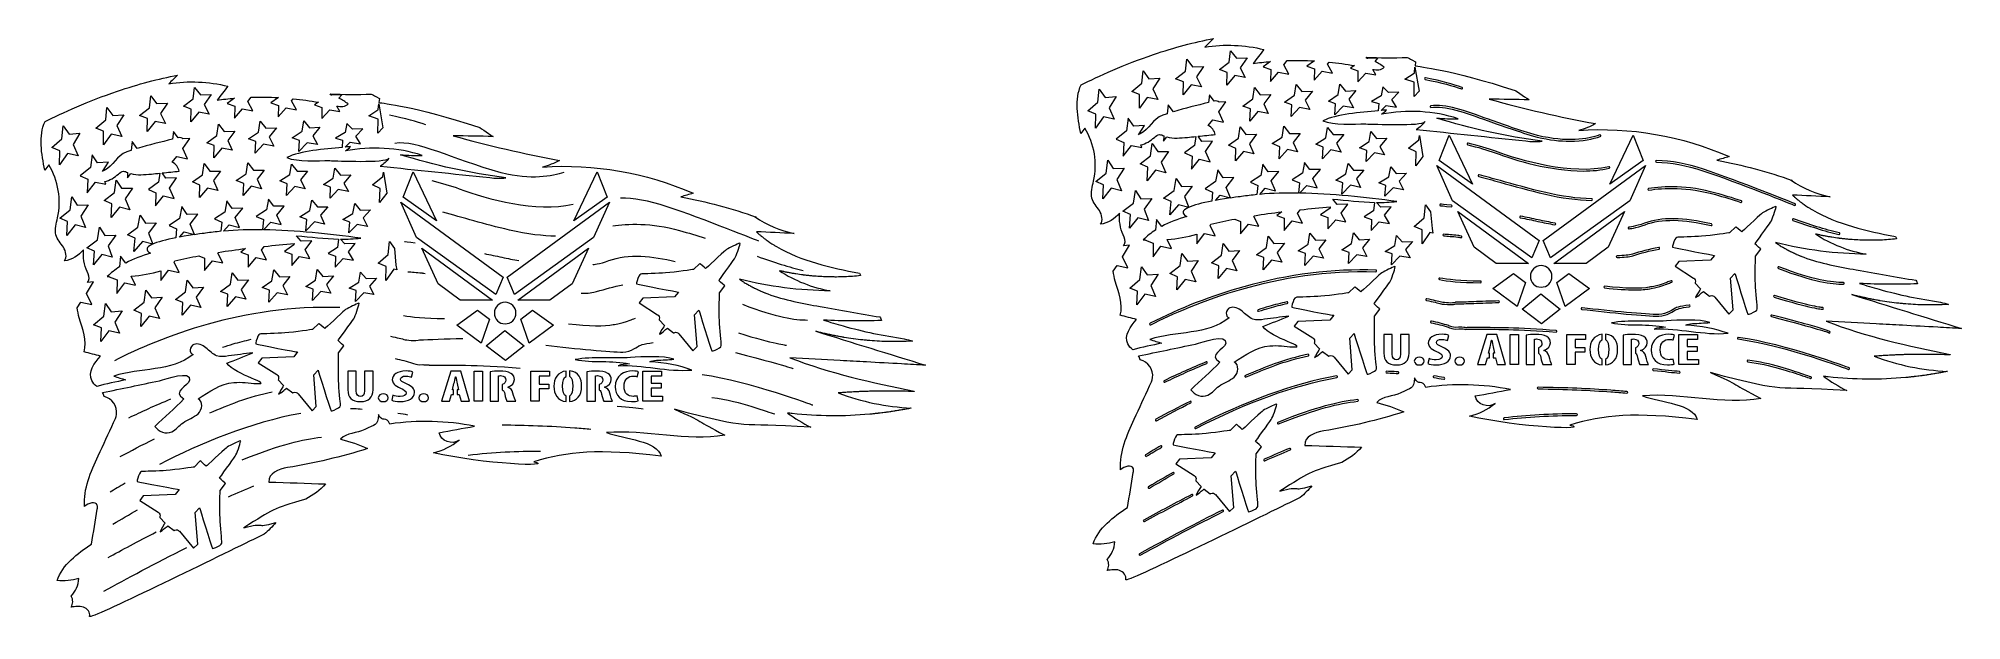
# Model space of a CAD drawing. Header units: inches. Extents: x 4.6 to 78.8, y -131.1 to -108.6.
import ezdxf

# ---------------------------------------------------------------- set-up
doc = ezdxf.new("R2010")
doc.units = ezdxf.units.IN
doc.header["$MEASUREMENT"] = 0
doc.layers.add('Layer 1', color=7, linetype='Continuous')

msp = doc.modelspace()

# ---------------------------------------------------------------- linework, layer by layer
at = {"layer": 'Layer 1', "color": 7, "lineweight": 5}
for points in [[(50.577, -109.56), (50.625, -109.119), (50.852, -109.406), (51.268, -109.391), (51.004, -109.77), (51.197, -110.149), (50.794, -110.065), (50.488, -110.444), (50.494, -109.96), (50.199, -109.843), (50.577, -109.56)], [(48.889, -109.899), (48.938, -109.44), (49.164, -109.737), (49.583, -109.717), (49.317, -110.116), (49.511, -110.514), (49.105, -110.427), (48.8, -110.823), (48.807, -110.32), (48.508, -110.199), (48.889, -109.899)], [(57.71, -109.978), (57.724, -109.966), (57.745, -109.749), (57.903, -110.669), (57.71, -110.88), (57.718, -110.333), (57.359, -110.211), (57.71, -109.978)], [(10.58, -110.976), (10.629, -110.535), (10.856, -110.823), (11.272, -110.807), (11.007, -111.186), (11.2, -111.566), (10.797, -111.481), (10.492, -111.861), (10.498, -111.376), (10.202, -111.26), (10.58, -110.976)], [(45.121, -111.434), (45.509, -111.096), (45.557, -110.599), (45.783, -110.914), (46.206, -110.883), (45.938, -111.324), (46.135, -111.756), (45.723, -111.67), (45.42, -112.1), (45.426, -111.56), (45.121, -111.434)], [(47.201, -110.364), (47.249, -109.887), (47.475, -110.193), (47.896, -110.169), (47.629, -110.588), (47.824, -111.003), (47.415, -110.916), (47.111, -111.328), (47.118, -110.807), (46.815, -110.683), (47.201, -110.364)], [(51.556, -110.535), (51.773, -110.818), (52.184, -110.801), (51.908, -111.169), (52.086, -111.542), (51.685, -111.461), (51.367, -111.832), (51.392, -111.36), (51.104, -111.248), (51.49, -110.97), (51.556, -110.535)], [(53.097, -110.835), (53.162, -110.417), (53.38, -110.689), (53.787, -110.673), (53.514, -111.023), (53.691, -111.379), (53.292, -111.301), (52.974, -111.659), (52.999, -111.205), (52.715, -111.099), (53.097, -110.835)], [(54.779, -110.81), (54.845, -110.408), (55.065, -110.669), (55.466, -110.652), (55.196, -110.984), (55.372, -111.321), (54.976, -111.25), (54.658, -111.594), (54.683, -111.159), (54.403, -111.061), (54.779, -110.81)], [(7.204, -111.78), (7.252, -111.303), (7.478, -111.609), (7.899, -111.585), (7.632, -112.005), (7.828, -112.42), (7.419, -112.332), (7.115, -112.745), (7.121, -112.223), (6.819, -112.099), (7.204, -111.78)], [(8.893, -111.315), (8.941, -110.856), (9.167, -111.153), (9.586, -111.134), (9.32, -111.533), (9.515, -111.93), (9.109, -111.844), (8.804, -112.239), (8.81, -111.736), (8.511, -111.616), (8.893, -111.315)], [(17.714, -111.394), (17.727, -111.382), (17.748, -111.166), (17.907, -112.085), (17.714, -112.296), (17.722, -111.75), (17.362, -111.627), (17.714, -111.394)], [(5.124, -112.851), (5.513, -112.512), (5.561, -112.016), (5.786, -112.33), (6.21, -112.299), (5.941, -112.741), (6.138, -113.172), (5.726, -113.086), (5.423, -113.516), (5.429, -112.977), (5.124, -112.851)], [(11.559, -111.952), (11.776, -112.234), (12.187, -112.217), (11.911, -112.585), (12.09, -112.959), (11.689, -112.877), (11.371, -113.248), (11.396, -112.776), (11.107, -112.664), (11.493, -112.387), (11.559, -111.952)], [(13.1, -112.252), (13.166, -111.833), (13.384, -112.105), (13.79, -112.089), (13.517, -112.439), (13.694, -112.795), (13.296, -112.718), (12.978, -113.075), (13.002, -112.622), (12.718, -112.516), (13.1, -112.252)], [(14.783, -112.226), (14.849, -111.824), (15.068, -112.086), (15.47, -112.069), (15.199, -112.401), (15.376, -112.738), (14.98, -112.666), (14.661, -113.01), (14.686, -112.576), (14.406, -112.477), (14.783, -112.226)], [(51.532, -113.098), (51.133, -113), (50.814, -113.369), (50.838, -112.885), (50.548, -112.759), (50.936, -112.488), (51.001, -112.049), (51.217, -112.344), (51.633, -112.342), (51.354, -112.712), (51.532, -113.098)], [(52.623, -112.445), (52.688, -112.024), (52.905, -112.308), (53.316, -112.306), (53.04, -112.657), (53.217, -113.024), (52.82, -112.931), (52.5, -113.286), (52.525, -112.822), (52.239, -112.702), (52.623, -112.445)], [(54.305, -112.482), (54.37, -112.076), (54.588, -112.349), (54.995, -112.347), (54.722, -112.68), (54.897, -113.029), (54.503, -112.941), (54.183, -113.282), (54.208, -112.837), (53.925, -112.725), (54.305, -112.482)], [(47.139, -113.475), (47.535, -113.171), (47.6, -112.696), (47.815, -113.01), (48.237, -113.002), (47.954, -113.412), (48.134, -113.834), (47.73, -113.731), (47.412, -114.133), (47.437, -113.611), (47.139, -113.475)], [(55.606, -112.857), (55.98, -112.625), (56.046, -112.236), (56.265, -112.497), (56.666, -112.492), (56.396, -112.808), (56.571, -113.138), (56.179, -113.058), (55.859, -113.386), (55.883, -112.96), (55.606, -112.857)], [(57.499, -112.881), (57.899, -112.558), (57.921, -112.385), (58.051, -113.195), (57.775, -113.56), (57.799, -113.02), (57.499, -112.881)], [(58.679, -113.349), (59.071, -112.38), (59.964, -114.265), (58.679, -113.349)], [(66.167, -112.38), (66.56, -113.349), (65.274, -114.265), (66.167, -112.38)], [(11.536, -114.514), (11.136, -114.416), (10.817, -114.785), (10.842, -114.302), (10.551, -114.175), (10.94, -113.905), (11.005, -113.466), (11.221, -113.761), (11.636, -113.758), (11.358, -114.128), (11.536, -114.514)], [(12.626, -113.862), (12.691, -113.44), (12.908, -113.724), (13.32, -113.722), (13.044, -114.073), (13.22, -114.441), (12.823, -114.348), (12.504, -114.702), (12.529, -114.238), (12.242, -114.119), (12.626, -113.862)], [(14.308, -113.898), (14.373, -113.493), (14.591, -113.766), (14.998, -113.763), (14.725, -114.096), (14.901, -114.445), (14.506, -114.358), (14.186, -114.699), (14.211, -114.254), (13.929, -114.142), (14.308, -113.898)], [(46.015, -114.419), (45.698, -114.838), (45.723, -114.298), (45.422, -114.159), (45.822, -113.836), (45.887, -113.342), (46.101, -113.665), (46.525, -113.651), (46.241, -114.082), (46.422, -114.522), (46.015, -114.419)], [(55.648, -114.393), (55.255, -114.311), (54.925, -114.646), (54.968, -114.212), (54.693, -114.106), (55.079, -113.865), (55.163, -113.463), (55.37, -113.731), (55.77, -113.724), (55.487, -114.049), (55.648, -114.393)], [(62.542, -116.443), (62.257, -117.113), (59.202, -114.912), (58.586, -113.542), (62.542, -116.443)], [(66.036, -114.912), (62.981, -117.113), (62.696, -116.443), (66.652, -113.542), (66.036, -114.912)], [(7.143, -114.891), (7.539, -114.587), (7.604, -114.113), (7.818, -114.427), (8.24, -114.419), (7.958, -114.828), (8.138, -115.251), (7.733, -115.148), (7.415, -115.549), (7.44, -115.027), (7.143, -114.891)], [(15.61, -114.273), (15.983, -114.041), (16.049, -113.652), (16.268, -113.913), (16.67, -113.909), (16.4, -114.225), (16.574, -114.555), (16.182, -114.474), (15.862, -114.802), (15.887, -114.377), (15.61, -114.273)], [(17.502, -114.297), (17.902, -113.974), (17.925, -113.802), (18.054, -114.612), (17.778, -114.976), (17.803, -114.436), (17.502, -114.297)], [(19.967, -115.682), (18.682, -114.766), (19.075, -113.796), (19.967, -115.682)], [(26.17, -113.796), (26.563, -114.766), (25.278, -115.682), (26.17, -113.796)], [(49.019, -115.161), (48.618, -115.059), (48.288, -115.45), (48.331, -114.941), (48.041, -114.807), (48.445, -114.512), (48.528, -114.044), (48.731, -114.354), (49.149, -114.346), (48.854, -114.744), (49.019, -115.161)], [(57.302, -114.48), (56.911, -114.406), (56.581, -114.729), (56.624, -114.314), (56.354, -114.217), (56.735, -113.987), (56.818, -113.601), (57.027, -113.856), (57.421, -113.847), (57.142, -114.155), (57.302, -114.48)], [(6.018, -115.836), (5.701, -116.254), (5.726, -115.714), (5.426, -115.575), (5.825, -115.252), (5.89, -114.758), (6.104, -115.081), (6.528, -115.067), (6.244, -115.499), (6.426, -115.938), (6.018, -115.836)], [(15.652, -115.81), (15.259, -115.727), (14.928, -116.062), (14.971, -115.629), (14.696, -115.522), (15.083, -115.281), (15.166, -114.88), (15.374, -115.147), (15.774, -115.141), (15.49, -115.466), (15.652, -115.81)], [(17.306, -115.897), (16.915, -115.822), (16.584, -116.145), (16.627, -115.731), (16.357, -115.633), (16.738, -115.403), (16.822, -115.017), (17.03, -115.273), (17.425, -115.263), (17.145, -115.572), (17.306, -115.897)], [(18.59, -114.958), (22.546, -117.86), (22.261, -118.529), (19.206, -116.328), (18.59, -114.958)], [(26.655, -114.958), (26.04, -116.328), (22.984, -118.529), (22.699, -117.86), (26.655, -114.958)], [(46.722, -115.97), (46.765, -115.443), (46.472, -115.305), (46.879, -114.994), (46.962, -114.509), (47.165, -114.828), (47.585, -114.817), (47.289, -115.234), (47.455, -115.667), (47.051, -115.563), (46.722, -115.97)], [(58.108, -115.56), (58.156, -115.064), (58.351, -115.335), (58.406, -115.979), (58.443, -116.159), (58.322, -116.134), (58.019, -116.564), (58.025, -116.025), (57.72, -115.899), (58.108, -115.56)], [(9.023, -116.577), (8.621, -116.475), (8.291, -116.867), (8.335, -116.357), (8.044, -116.224), (8.449, -115.928), (8.531, -115.46), (8.735, -115.77), (9.152, -115.763), (8.858, -116.161), (9.023, -116.577)], [(60.033, -116.697), (59.402, -115.32), (62.134, -117.328), (60.888, -117.328), (60.033, -116.697)], [(65.205, -116.697), (64.351, -117.328), (63.104, -117.328), (65.836, -115.32), (65.205, -116.697)], [(6.725, -117.386), (6.768, -116.859), (6.475, -116.721), (6.883, -116.41), (6.965, -115.925), (7.168, -116.244), (7.588, -116.234), (7.292, -116.651), (7.458, -117.084), (7.054, -116.98), (6.725, -117.386)], [(18.022, -117.981), (18.029, -117.441), (17.723, -117.315), (18.112, -116.977), (18.16, -116.48), (18.355, -116.752), (18.409, -117.395), (18.447, -117.576), (18.325, -117.55), (18.022, -117.981)], [(50.875, -117.611), (50.472, -117.527), (50.155, -117.914), (50.179, -117.422), (49.887, -117.305), (50.278, -117.011), (50.343, -116.558), (50.559, -116.851), (50.974, -116.831), (50.696, -117.22), (50.875, -117.611)], [(52.609, -117.284), (52.208, -117.203), (51.89, -117.574), (51.915, -117.102), (51.626, -116.99), (52.013, -116.713), (52.078, -116.278), (52.295, -116.56), (52.706, -116.543), (52.43, -116.911), (52.609, -117.284)], [(54.213, -117.121), (53.815, -117.044), (53.497, -117.401), (53.522, -116.947), (53.237, -116.842), (53.619, -116.578), (53.685, -116.159), (53.903, -116.431), (54.309, -116.415), (54.036, -116.765), (54.213, -117.121)], [(55.895, -117.064), (55.499, -116.992), (55.18, -117.336), (55.205, -116.901), (54.925, -116.803), (55.302, -116.552), (55.368, -116.15), (55.587, -116.411), (55.989, -116.394), (55.719, -116.727), (55.895, -117.064)], [(57.382, -116.791), (57.557, -117.109), (57.163, -117.045), (56.845, -117.376), (56.869, -116.96), (56.595, -116.87), (56.966, -116.631), (57.032, -116.246), (57.252, -116.495), (57.649, -116.476), (57.382, -116.791)], [(19.406, -116.736), (22.138, -118.745), (20.891, -118.745), (20.037, -118.114), (19.406, -116.736)], [(24.354, -118.745), (23.107, -118.745), (25.84, -116.736), (25.208, -118.114), (24.354, -118.745)], [(49.282, -118.035), (48.875, -117.948), (48.559, -118.35), (48.584, -117.841), (48.288, -117.719), (48.682, -117.41), (48.748, -116.939), (48.963, -117.241), (49.381, -117.219), (49.101, -117.626), (49.282, -118.035)], [(10.879, -119.028), (10.475, -118.943), (10.158, -119.33), (10.183, -118.839), (9.891, -118.721), (10.281, -118.427), (10.347, -117.974), (10.563, -118.267), (10.977, -118.248), (10.699, -118.636), (10.879, -119.028)], [(12.612, -118.701), (12.211, -118.619), (11.893, -118.991), (11.918, -118.519), (11.63, -118.407), (12.016, -118.129), (12.082, -117.694), (12.299, -117.977), (12.709, -117.959), (12.434, -118.328), (12.612, -118.701)], [(14.217, -118.537), (13.818, -118.46), (13.5, -118.817), (13.525, -118.364), (13.241, -118.258), (13.622, -117.994), (13.688, -117.575), (13.906, -117.848), (14.313, -117.831), (14.04, -118.182), (14.217, -118.537)], [(15.898, -118.48), (15.502, -118.408), (15.183, -118.752), (15.208, -118.318), (14.929, -118.219), (15.305, -117.969), (15.371, -117.567), (15.59, -117.828), (15.992, -117.811), (15.722, -118.143), (15.898, -118.48)], [(17.385, -118.208), (17.56, -118.526), (17.167, -118.461), (16.848, -118.792), (16.873, -118.377), (16.598, -118.286), (16.969, -118.048), (17.035, -117.662), (17.256, -117.911), (17.652, -117.893), (17.385, -118.208)], [(47.007, -118.928), (47.032, -118.401), (46.734, -118.276), (47.131, -117.95), (47.196, -117.463), (47.412, -117.773), (47.831, -117.747), (47.55, -118.173), (47.732, -118.598), (47.323, -118.51), (47.007, -118.928)], [(61.557, -117.713), (62.011, -118.06), (61.688, -118.991), (60.757, -118.298), (61.557, -117.713)], [(63.227, -118.06), (63.681, -117.713), (64.482, -118.298), (63.55, -118.991), (63.227, -118.06)], [(9.285, -119.451), (8.879, -119.364), (8.562, -119.767), (8.587, -119.258), (8.292, -119.136), (8.686, -118.826), (8.751, -118.356), (8.967, -118.658), (9.384, -118.636), (9.104, -119.043), (9.285, -119.451)], [(62.604, -118.498), (63.358, -119.099), (62.635, -119.653), (61.88, -119.091), (62.604, -118.498)], [(7.735, -120.014), (7.326, -119.926), (7.011, -120.344), (7.035, -119.818), (6.737, -119.692), (7.134, -119.366), (7.2, -118.879), (7.415, -119.19), (7.835, -119.163), (7.553, -119.589), (7.735, -120.014)], [(22.015, -119.476), (21.691, -120.407), (20.76, -119.715), (21.561, -119.13), (22.015, -119.476)], [(23.554, -120.407), (23.231, -119.476), (23.685, -119.13), (24.485, -119.715), (23.554, -120.407)], [(22.638, -121.069), (21.884, -120.507), (22.607, -119.915), (23.361, -120.515), (22.638, -121.069)], [(61.423, -121.233), (61.423, -120.074), (61.749, -120.074), (61.749, -121.233), (61.423, -121.233)], [(64.31, -120.567), (64.31, -120.755), (63.932, -120.755), (63.932, -121.233), (63.606, -121.233), (63.606, -120.074), (64.335, -120.074), (64.335, -120.27), (63.932, -120.27), (63.932, -120.567), (64.31, -120.567)], [(68.691, -121.233), (67.932, -121.233), (67.932, -120.074), (68.661, -120.074), (68.661, -120.27), (68.258, -120.27), (68.258, -120.536), (68.641, -120.536), (68.641, -120.724), (68.258, -120.724), (68.258, -121.037), (68.691, -121.037), (68.691, -121.233)], [(21.753, -122.65), (21.427, -122.65), (21.427, -121.49), (21.753, -121.49), (21.753, -122.65)], [(24.339, -121.686), (23.935, -121.686), (23.935, -121.984), (24.314, -121.984), (24.314, -122.171), (23.935, -122.171), (23.935, -122.65), (23.609, -122.65), (23.609, -121.49), (24.339, -121.49), (24.339, -121.686)], [(28.694, -122.65), (27.935, -122.65), (27.935, -121.49), (28.664, -121.49), (28.664, -121.686), (28.261, -121.686), (28.261, -121.953), (28.645, -121.953), (28.645, -122.14), (28.261, -122.14), (28.261, -122.453), (28.694, -122.453), (28.694, -122.65)]]:
    msp.add_lwpolyline(points, dxfattribs=at)
for points, knots in [([(75.773, -120.89), (75.833, -120.886), (75.892, -120.883), (75.952, -120.879), (75.971, -120.878), (75.99, -120.877), (76.009, -120.876), (76.083, -120.872), (76.157, -120.868), (76.231, -120.865), (76.253, -120.864), (76.276, -120.863), (76.298, -120.862), (76.353, -120.86), (76.407, -120.857), (76.462, -120.855), (76.489, -120.854), (76.516, -120.853), (76.543, -120.852), (76.607, -120.85), (76.671, -120.848), (76.736, -120.847), (76.762, -120.846), (76.789, -120.846), (76.816, -120.845), (76.871, -120.844), (76.927, -120.843), (76.982, -120.842), (77.014, -120.841), (77.046, -120.841), (77.078, -120.84), (77.124, -120.84), (77.169, -120.84), (77.214, -120.839), (77.246, -120.839), (77.277, -120.839), (77.308, -120.839), (77.375, -120.839), (77.441, -120.839), (77.508, -120.839), (77.81, -120.841), (78.113, -120.848), (78.415, -120.861), (78.413, -120.856), (78.411, -120.852), (78.409, -120.848), (76.788, -120.506), (75.159, -120.158), (73.616, -119.554), (74.262, -119.59), (74.909, -119.625), (75.555, -119.66), (75.555, -119.66), (75.555, -119.66), (75.555, -119.66), (75.893, -119.679), (76.23, -119.697), (76.568, -119.715), (77.021, -119.74), (77.474, -119.765), (77.927, -119.79), (78.234, -119.806), (78.541, -119.823), (78.848, -119.84), (77.437, -119.404), (76.026, -118.968), (74.616, -118.531), (74.669, -118.545), (74.722, -118.559), (74.775, -118.572), (74.787, -118.575), (74.799, -118.578), (74.81, -118.581), (74.863, -118.594), (74.916, -118.607), (74.968, -118.62), (74.975, -118.621), (74.981, -118.623), (74.988, -118.624), (75.037, -118.635), (75.085, -118.646), (75.135, -118.657), (75.144, -118.659), (75.154, -118.661), (75.164, -118.664), (75.218, -118.675), (75.271, -118.686), (75.325, -118.697), (75.333, -118.699), (75.342, -118.701), (75.35, -118.702), (75.401, -118.712), (75.452, -118.722), (75.503, -118.732), (75.509, -118.733), (75.514, -118.734), (75.52, -118.735), (75.575, -118.745), (75.63, -118.755), (75.685, -118.764), (75.694, -118.765), (75.702, -118.767), (75.711, -118.768), (75.824, -118.787), (75.937, -118.804), (76.05, -118.82), (76.057, -118.821), (76.064, -118.822), (76.071, -118.823), (76.187, -118.839), (76.303, -118.853), (76.42, -118.865), (76.424, -118.865), (76.428, -118.866), (76.432, -118.866), (76.491, -118.873), (76.551, -118.878), (76.61, -118.884), (76.611, -118.884), (76.611, -118.884), (76.612, -118.884), (76.733, -118.895), (76.854, -118.904), (76.976, -118.911), (76.978, -118.911), (76.98, -118.911), (76.982, -118.911), (77.102, -118.918), (77.223, -118.923), (77.343, -118.927), (77.346, -118.927), (77.348, -118.927), (77.35, -118.927), (77.683, -118.936), (78.017, -118.931), (78.349, -118.912), (78.253, -118.882), (78.147, -118.852), (78.03, -118.82), (77.235, -118.707), (76.447, -118.542), (75.673, -118.327), (75.672, -118.327), (75.672, -118.327), (75.671, -118.326), (75.417, -118.256), (75.165, -118.18), (74.915, -118.099), (75.66, -118.139), (76.406, -118.143), (77.151, -118.111), (77.13, -118.067), (77.11, -118.023), (77.089, -117.978), (76.321, -117.846), (75.554, -117.712), (74.786, -117.576), (74.104, -117.455), (73.407, -117.325), (72.76, -117.087), (72.76, -117.087), (72.76, -117.087), (72.76, -117.087), (72.759, -117.086), (72.759, -117.086), (72.758, -117.086), (72.731, -117.076), (72.705, -117.066), (72.678, -117.056), (72.668, -117.052), (72.657, -117.047), (72.647, -117.043), (72.628, -117.036), (72.61, -117.028), (72.591, -117.021), (72.58, -117.017), (72.57, -117.012), (72.559, -117.008), (72.536, -116.998), (72.514, -116.989), (72.492, -116.979), (72.486, -116.977), (72.48, -116.975), (72.474, -116.972), (72.447, -116.96), (72.42, -116.948), (72.393, -116.936), (72.384, -116.932), (72.374, -116.927), (72.365, -116.923), (72.346, -116.914), (72.327, -116.905), (72.307, -116.896), (72.298, -116.891), (72.289, -116.887), (72.279, -116.882), (72.255, -116.87), (72.23, -116.858), (72.206, -116.846), (72.203, -116.844), (72.2, -116.843), (72.197, -116.841), (72.17, -116.827), (72.143, -116.813), (72.117, -116.799), (72.108, -116.794), (72.1, -116.79), (72.092, -116.785), (72.072, -116.774), (72.053, -116.763), (72.033, -116.752), (72.025, -116.748), (72.017, -116.743), (72.009, -116.738), (71.983, -116.723), (71.957, -116.708), (71.932, -116.693), (71.931, -116.692), (71.93, -116.692), (71.929, -116.691), (71.903, -116.675), (71.877, -116.659), (71.851, -116.642), (71.843, -116.637), (71.835, -116.632), (71.828, -116.627), (71.809, -116.615), (71.789, -116.602), (71.77, -116.589), (71.763, -116.584), (71.755, -116.579), (71.748, -116.574), (71.722, -116.556), (71.696, -116.538), (71.671, -116.52), (72.814, -116.811), (73.993, -116.961), (75.172, -116.966), (74.474, -116.845), (73.801, -116.58), (73.208, -116.191), (73.254, -116.202), (73.3, -116.212), (73.346, -116.222), (73.356, -116.224), (73.365, -116.226), (73.375, -116.228), (73.42, -116.238), (73.465, -116.247), (73.51, -116.256), (73.517, -116.258), (73.525, -116.259), (73.532, -116.26), (73.574, -116.269), (73.616, -116.276), (73.658, -116.284), (73.665, -116.285), (73.672, -116.287), (73.679, -116.288), (73.724, -116.296), (73.77, -116.304), (73.816, -116.311), (73.825, -116.313), (73.834, -116.314), (73.843, -116.316), (73.937, -116.331), (74.032, -116.344), (74.126, -116.357), (74.135, -116.358), (74.143, -116.359), (74.151, -116.36), (74.198, -116.366), (74.245, -116.371), (74.292, -116.376), (74.298, -116.377), (74.303, -116.378), (74.309, -116.378), (74.355, -116.383), (74.4, -116.388), (74.445, -116.392), (74.449, -116.393), (74.454, -116.393), (74.459, -116.394), (74.506, -116.398), (74.554, -116.402), (74.602, -116.406), (74.609, -116.406), (74.617, -116.407), (74.624, -116.407), (74.721, -116.415), (74.818, -116.421), (74.916, -116.425), (74.922, -116.425), (74.929, -116.426), (74.936, -116.426), (74.984, -116.428), (75.032, -116.43), (75.08, -116.431), (75.085, -116.431), (75.09, -116.431), (75.094, -116.431), (75.142, -116.433), (75.189, -116.433), (75.236, -116.434), (75.239, -116.434), (75.243, -116.434), (75.246, -116.434), (75.294, -116.435), (75.343, -116.435), (75.391, -116.434), (75.398, -116.434), (75.405, -116.434), (75.413, -116.434), (75.51, -116.433), (75.607, -116.431), (75.704, -116.427), (75.708, -116.427), (75.712, -116.427), (75.717, -116.427), (75.716, -116.427), (75.716, -116.427), (75.716, -116.427), (75.925, -116.419), (76.133, -116.403), (76.341, -116.381), (76.326, -116.349), (76.311, -116.318), (76.296, -116.286), (75.185, -116.076), (74.048, -115.819), (73.095, -115.258), (73.095, -115.258), (73.095, -115.258), (73.095, -115.258), (73.061, -115.238), (73.026, -115.218), (72.992, -115.197), (72.992, -115.196), (72.992, -115.196), (72.992, -115.196), (72.89, -115.133), (72.791, -115.067), (72.695, -114.996), (72.694, -114.996), (72.693, -114.995), (72.692, -114.994), (72.661, -114.972), (72.632, -114.95), (72.602, -114.927), (72.598, -114.924), (72.595, -114.922), (72.591, -114.919), (72.563, -114.897), (72.535, -114.874), (72.507, -114.852), (72.503, -114.848), (72.499, -114.845), (72.494, -114.842), (72.467, -114.819), (72.439, -114.796), (72.412, -114.772), (72.408, -114.769), (72.405, -114.766), (72.402, -114.764), (72.373, -114.739), (72.345, -114.714), (72.317, -114.688), (72.803, -114.711), (73.289, -114.733), (73.774, -114.756), (73.237, -114.646), (72.723, -114.427), (72.271, -114.117), (72.285, -114.118), (72.299, -114.119), (72.313, -114.12), (71.366, -113.786), (70.393, -113.524), (69.406, -113.34), (69.562, -113.294), (69.718, -113.247), (69.874, -113.201), (68.057, -112.403), (66.047, -112.053), (64.068, -112.189), (64.296, -112.134), (64.516, -112.047), (64.719, -111.93), (63.337, -111.677), (61.967, -111.36), (60.614, -110.982), (61.129, -110.991), (61.644, -110.999), (62.159, -111.007), (62.115, -110.999), (61.654, -110.657), (61.61, -110.649), (59.092, -109.823), (57.92, -109.738), (57.75, -109.694), (57.75, -109.694), (57.765, -109.542), (57.765, -109.542), (57.765, -109.542), (57.621, -109.463), (57.621, -109.463), (57.564, -109.431), (57.506, -109.401), (57.447, -109.371), (56.918, -109.396), (56.388, -109.393), (55.86, -109.363), (55.86, -109.363), (55.86, -109.363), (55.86, -109.363), (55.86, -109.363), (55.895, -109.402), (55.895, -109.402), (55.906, -109.406), (55.916, -109.409), (55.927, -109.413), (55.927, -109.413), (56.309, -109.399), (56.309, -109.399), (56.309, -109.399), (56.205, -109.53), (56.205, -109.53), (56.33, -109.593), (56.449, -109.668), (56.559, -109.753), (56.448, -109.866), (56.278, -109.862), (56.116, -109.833), (56.116, -109.833), (56.24, -110.047), (56.24, -110.047), (56.24, -110.047), (55.846, -109.977), (55.846, -109.977), (55.846, -109.977), (55.539, -110.313), (55.539, -110.313), (55.539, -110.313), (55.545, -109.886), (55.545, -109.886), (55.545, -109.886), (55.263, -109.79), (55.263, -109.79), (55.263, -109.79), (55.416, -109.688), (55.416, -109.688), (55.092, -109.629), (54.765, -109.584), (54.437, -109.551), (54.437, -109.551), (54.371, -109.638), (54.371, -109.638), (54.371, -109.638), (54.561, -109.981), (54.561, -109.981), (54.561, -109.981), (54.164, -109.904), (54.164, -109.904), (54.164, -109.904), (53.857, -110.255), (53.857, -110.255), (53.857, -110.255), (53.863, -109.808), (53.863, -109.808), (53.863, -109.808), (53.576, -109.704), (53.576, -109.704), (53.576, -109.704), (53.863, -109.506), (53.863, -109.506), (53.863, -109.506), (53.863, -109.506), (53.863, -109.506), (53.513, -109.488), (53.161, -109.484), (52.81, -109.494), (52.81, -109.494), (52.688, -109.662), (52.688, -109.662), (52.688, -109.662), (52.879, -110.024), (52.879, -110.024), (52.879, -110.024), (52.479, -109.943), (52.479, -109.943), (52.479, -109.943), (52.173, -110.308), (52.173, -110.308), (52.173, -110.308), (52.179, -109.842), (52.179, -109.842), (52.179, -109.842), (51.888, -109.732), (51.888, -109.732), (51.888, -109.732), (52.167, -109.531), (52.167, -109.531), (51.944, -109.549), (51.722, -109.574), (51.5, -109.604), (51.639, -109.426), (51.778, -109.247), (51.917, -109.069), (51.173, -108.883), (50.391, -108.851), (49.634, -108.975), (49.747, -108.863), (49.861, -108.751), (49.975, -108.64), (49.236, -108.779), (48.46, -108.986), (47.654, -109.26), (46.511, -109.649), (45.53, -110.096), (44.857, -110.432), (44.603, -110.98), (44.716, -111.689), (44.851, -112.308), (44.9, -112.241), (44.95, -112.174), (45, -112.106), (45.372, -112.708), (45.498, -113.457), (45.343, -114.147), (45.294, -114.364), (45.219, -114.589), (45.278, -114.804), (45.328, -114.986), (45.465, -115.127), (45.564, -115.287), (45.663, -115.448), (45.719, -115.666), (45.605, -115.816), (45.892, -115.767), (46.16, -115.611), (46.344, -115.385), (46.319, -115.672), (46.367, -115.964), (46.481, -116.228), (46.53, -116.341), (46.592, -116.469), (46.54, -116.581), (46.529, -116.604), (46.514, -116.624), (46.497, -116.642), (46.497, -116.642), (46.729, -116.625), (46.729, -116.625), (46.729, -116.625), (46.46, -117.066), (46.46, -117.066), (46.46, -117.066), (46.657, -117.498), (46.657, -117.498), (46.657, -117.498), (46.245, -117.412), (46.245, -117.412), (46.245, -117.412), (46.098, -117.62), (46.098, -117.62), (46.098, -117.62), (46.098, -117.62), (46.098, -117.62), (46.113, -117.754), (46.142, -117.887), (46.179, -118.012), (46.307, -118.444), (46.499, -118.899), (46.363, -119.329), (46.576, -119.382), (46.789, -119.435), (47.003, -119.488), (46.761, -119.751), (46.502, -120.112), (46.661, -120.431), (46.705, -120.521), (46.778, -120.593), (46.854, -120.663), (47.222, -120.557), (47.602, -120.482), (47.977, -120.409), (47.822, -120.36), (47.666, -120.311), (47.51, -120.261), (48.525, -119.928), (49.742, -120.105), (50.57, -119.429), (50.405, -119.384), (50.441, -119.104), (50.6, -119.04), (50.759, -118.976), (50.939, -119.064), (51.071, -119.173), (51.203, -119.282), (51.321, -119.417), (51.483, -119.474), (51.626, -119.525), (51.784, -119.505), (51.935, -119.485), (52.247, -119.443), (52.56, -119.401), (52.873, -119.359), (52.541, -119.495), (52.209, -119.631), (51.877, -119.767), (52.192, -120.214), (53.696, -120.582), (53.034, -120.55), (52.737, -120.535), (52.441, -120.48), (52.145, -120.51), (51.637, -120.561), (51.191, -120.854), (50.768, -121.139), (50.974, -121.234), (50.93, -121.559), (50.765, -121.714), (50.599, -121.868), (50.366, -121.927), (50.184, -122.062), (50.036, -122.173), (49.923, -122.333), (49.754, -122.41), (49.526, -122.515), (49.226, -122.419), (49.1, -122.202), (49.472, -121.851), (49.861, -121.508), (50.215, -121.14), (49.721, -120.86), (50.398, -120.649), (50.44, -120.423), (50.517, -120.005), (49.511, -120.391), (49.273, -120.441), (48.542, -120.594), (47.811, -120.746), (47.079, -120.899), (47.109, -120.944), (47.13, -120.993), (47.139, -121.049), (47.441, -121.111), (47.664, -121.434), (47.616, -121.738), (47.598, -121.847), (47.551, -121.949), (47.505, -122.05), (47.307, -122.479), (47.109, -122.907), (46.912, -123.336), (46.625, -123.957), (46.332, -124.613), (46.383, -125.295), (46.531, -125.166), (46.814, -125.067), (46.875, -125.254), (46.889, -125.299), (46.882, -125.348), (46.874, -125.395), (46.8, -125.846), (46.726, -126.298), (46.651, -126.749), (46.107, -127.12), (45.528, -127.534), (45.319, -128.159), (45.602, -128.183), (45.889, -128.155), (46.163, -128.078), (46.147, -128.33), (46.042, -128.575), (45.869, -128.759), (45.946, -128.888), (45.942, -129.061), (45.861, -129.186), (46.018, -129.158), (46.184, -129.13), (46.336, -129.18), (46.488, -129.23), (46.618, -129.387), (46.579, -129.543), (46.54, -129.7), (51.402, -127.3), (52.901, -126.567), (53.036, -126.501), (53.176, -126.434), (53.32, -126.367), (53.48, -126.226), (53.63, -126.074), (53.768, -125.913), (52.901, -126.172), (53.393, -125.865), (52.526, -126.124), (53.691, -125.392), (53.601, -125.393), (54.924, -125.013), (55.209, -124.861), (55.469, -124.662), (55.688, -124.424), (54.958, -124.4), (54.228, -124.375), (53.498, -124.351), (53.457, -124.014), (53.89, -123.85), (54.224, -123.795), (55.269, -123.624), (56.302, -123.378), (57.312, -123.06), (56.976, -122.907), (56.627, -122.785), (56.269, -122.696), (56.489, -122.439), (56.899, -122.485), (57.197, -122.326), (57.61, -122.104), (57.69, -122.216), (57.735, -121.749), (57.876, -122.088), (58.029, -121.773), (58.17, -122.112), (59.252, -121.954), (60.362, -121.983), (61.435, -122.196), (60.98, -122.279), (60.524, -122.363), (60.068, -122.446), (60.126, -122.772), (60.585, -122.941), (60.84, -122.73), (60.556, -122.97), (60.212, -123.14), (59.847, -123.219), (61.753, -123.669), (64.604, -123.778), (63.727, -123.567), (65.019, -123.188), (66.262, -123.049), (68.64, -123.356), (68.488, -122.75), (67.254, -122.699), (66.532, -122.441), (68.051, -122.313), (69.655, -122.805), (71.096, -122.539), (69.967, -121.96), (70.317, -122.044), (69.153, -121.541), (72.337, -122.393), (71.377, -122.028), (74.416, -122.238), (74.105, -122.075), (73.804, -121.891), (73.519, -121.686), (73.58, -121.694), (73.641, -121.701), (73.702, -121.708), (73.702, -121.708), (73.702, -121.708), (73.702, -121.708), (74.695, -121.816), (75.699, -121.825), (76.694, -121.733), (76.695, -121.733), (76.697, -121.733), (76.698, -121.732), (76.748, -121.728), (76.799, -121.723), (76.849, -121.718), (76.858, -121.717), (76.866, -121.716), (76.875, -121.715), (76.918, -121.71), (76.961, -121.706), (77.004, -121.701), (77.017, -121.699), (77.029, -121.698), (77.042, -121.696), (77.081, -121.692), (77.12, -121.687), (77.159, -121.682), (77.175, -121.681), (77.19, -121.679), (77.205, -121.677), (77.241, -121.672), (77.278, -121.667), (77.314, -121.662), (77.331, -121.66), (77.348, -121.658), (77.365, -121.655), (77.4, -121.651), (77.434, -121.646), (77.469, -121.641), (77.487, -121.638), (77.506, -121.635), (77.524, -121.633), (77.557, -121.628), (77.59, -121.623), (77.624, -121.617), (77.643, -121.614), (77.662, -121.611), (77.681, -121.608), (77.714, -121.603), (77.746, -121.598), (77.779, -121.592), (77.798, -121.589), (77.818, -121.586), (77.837, -121.583), (77.87, -121.577), (77.903, -121.571), (77.936, -121.565), (77.955, -121.562), (77.974, -121.559), (77.992, -121.555), (78.028, -121.549), (78.063, -121.542), (78.098, -121.535), (78.114, -121.532), (78.131, -121.529), (78.147, -121.526), (78.198, -121.516), (78.249, -121.506), (78.3, -121.496), (77.337, -121.451), (76.38, -121.253), (75.477, -120.911), (75.554, -120.905), (75.63, -120.9), (75.707, -120.895), (75.729, -120.893), (75.751, -120.892), (75.773, -120.89)], [0, 0, 0, 0, 1, 1, 1, 2, 2, 2, 3, 3, 3, 4, 4, 4, 5, 5, 5, 6, 6, 6, 7, 7, 7, 8, 8, 8, 9, 9, 9, 10, 10, 10, 11, 11, 11, 12, 12, 12, 13, 13, 13, 14, 14, 14, 15, 15, 15, 16, 16, 16, 17, 17, 17, 18, 18, 18, 19, 19, 19, 20, 20, 20, 21, 21, 21, 22, 22, 22, 23, 23, 23, 24, 24, 24, 25, 25, 25, 26, 26, 26, 27, 27, 27, 28, 28, 28, 29, 29, 29, 30, 30, 30, 31, 31, 31, 32, 32, 32, 33, 33, 33, 34, 34, 34, 35, 35, 35, 36, 36, 36, 37, 37, 37, 38, 38, 38, 39, 39, 39, 40, 40, 40, 41, 41, 41, 42, 42, 42, 43, 43, 43, 44, 44, 44, 45, 45, 45, 46, 46, 46, 47, 47, 47, 48, 48, 48, 49, 49, 49, 50, 50, 50, 51, 51, 51, 52, 52, 52, 53, 53, 53, 54, 54, 54, 55, 55, 55, 56, 56, 56, 57, 57, 57, 58, 58, 58, 59, 59, 59, 60, 60, 60, 61, 61, 61, 62, 62, 62, 63, 63, 63, 64, 64, 64, 65, 65, 65, 66, 66, 66, 67, 67, 67, 68, 68, 68, 69, 69, 69, 70, 70, 70, 71, 71, 71, 72, 72, 72, 73, 73, 73, 74, 74, 74, 75, 75, 75, 76, 76, 76, 77, 77, 77, 78, 78, 78, 79, 79, 79, 80, 80, 80, 81, 81, 81, 82, 82, 82, 83, 83, 83, 84, 84, 84, 85, 85, 85, 86, 86, 86, 87, 87, 87, 88, 88, 88, 89, 89, 89, 90, 90, 90, 91, 91, 91, 92, 92, 92, 93, 93, 93, 94, 94, 94, 95, 95, 95, 96, 96, 96, 97, 97, 97, 98, 98, 98, 99, 99, 99, 100, 100, 100, 101, 101, 101, 102, 102, 102, 103, 103, 103, 104, 104, 104, 105, 105, 105, 106, 106, 106, 107, 107, 107, 108, 108, 108, 109, 109, 109, 110, 110, 110, 111, 111, 111, 112, 112, 112, 113, 113, 113, 114, 114, 114, 115, 115, 115, 116, 116, 116, 117, 117, 117, 118, 118, 118, 119, 119, 119, 120, 120, 120, 121, 121, 121, 122, 122, 122, 123, 123, 123, 124, 124, 124, 125, 125, 125, 126, 126, 126, 127, 127, 127, 128, 128, 128, 129, 129, 129, 130, 130, 130, 131, 131, 131, 132, 132, 132, 133, 133, 133, 134, 134, 134, 135, 135, 135, 136, 136, 136, 137, 137, 137, 138, 138, 138, 139, 139, 139, 140, 140, 140, 141, 141, 141, 142, 142, 142, 143, 143, 143, 144, 144, 144, 145, 145, 145, 146, 146, 146, 147, 147, 147, 148, 148, 148, 149, 149, 149, 150, 150, 150, 151, 151, 151, 152, 152, 152, 153, 153, 153, 154, 154, 154, 155, 155, 155, 156, 156, 156, 157, 157, 157, 158, 158, 158, 159, 159, 159, 160, 160, 160, 161, 161, 161, 162, 162, 162, 163, 163, 163, 164, 164, 164, 165, 165, 165, 166, 166, 166, 167, 167, 167, 168, 168, 168, 169, 169, 169, 170, 170, 170, 171, 171, 171, 172, 172, 172, 173, 173, 173, 174, 174, 174, 175, 175, 175, 176, 176, 176, 177, 177, 177, 178, 178, 178, 179, 179, 179, 180, 180, 180, 181, 181, 181, 182, 182, 182, 183, 183, 183, 184, 184, 184, 185, 185, 185, 186, 186, 186, 187, 187, 187, 188, 188, 188, 189, 189, 189, 190, 190, 190, 191, 191, 191, 192, 192, 192, 193, 193, 193, 194, 194, 194, 195, 195, 195, 196, 196, 196, 197, 197, 197, 198, 198, 198, 199, 199, 199, 200, 200, 200, 201, 201, 201, 202, 202, 202, 203, 203, 203, 204, 204, 204, 205, 205, 205, 206, 206, 206, 207, 207, 207, 208, 208, 208, 209, 209, 209, 210, 210, 210, 211, 211, 211, 212, 212, 212, 213, 213, 213, 214, 214, 214, 215, 215, 215, 216, 216, 216, 217, 217, 217, 218, 218, 218, 219, 219, 219, 220, 220, 220, 221, 221, 221, 222, 222, 222, 223, 223, 223, 224, 224, 224, 225, 225, 225, 226, 226, 226, 227, 227, 227, 228, 228, 228, 229, 229, 229, 230, 230, 230, 231, 231, 231, 232, 232, 232, 233, 233, 233, 234, 234, 234, 235, 235, 235, 236, 236, 236, 237, 237, 237, 238, 238, 238, 239, 239, 239, 240, 240, 240, 241, 241, 241, 242, 242, 242, 243, 243, 243, 244, 244, 244, 245, 245, 245, 246, 246, 246, 247, 247, 247, 248, 248, 248, 249, 249, 249, 250, 250, 250, 251, 251, 251, 252, 252, 252, 253, 253, 253, 254, 254, 254, 255, 255, 255, 256, 256, 256, 257, 257, 257, 258, 258, 258, 259, 259, 259, 260, 260, 260, 261, 261, 261, 262, 262, 262, 263, 263, 263, 264, 264, 264, 265, 265, 265, 266, 266, 266, 267, 267, 267, 268, 268, 268, 269, 269, 269, 270, 270, 270, 271, 271, 271, 272, 272, 272, 273, 273, 273, 274, 274, 274, 275, 275, 275, 276, 276, 276, 277, 277, 277, 278, 278, 278, 278]), ([(35.776, -122.307), (35.836, -122.303), (35.896, -122.299), (35.956, -122.296), (35.975, -122.295), (35.993, -122.293), (36.012, -122.292), (36.086, -122.288), (36.16, -122.285), (36.235, -122.281), (36.257, -122.28), (36.279, -122.279), (36.301, -122.278), (36.356, -122.276), (36.411, -122.274), (36.465, -122.272), (36.492, -122.271), (36.519, -122.27), (36.546, -122.269), (36.61, -122.267), (36.675, -122.265), (36.739, -122.263), (36.766, -122.263), (36.793, -122.262), (36.819, -122.261), (36.875, -122.26), (36.93, -122.259), (36.986, -122.258), (37.018, -122.258), (37.05, -122.257), (37.082, -122.257), (37.127, -122.256), (37.172, -122.256), (37.218, -122.256), (37.249, -122.256), (37.28, -122.255), (37.312, -122.255), (37.378, -122.255), (37.445, -122.255), (37.511, -122.255), (37.814, -122.257), (38.116, -122.264), (38.418, -122.277), (38.416, -122.273), (38.414, -122.268), (38.412, -122.264), (36.791, -121.922), (35.163, -121.574), (33.62, -120.971), (34.266, -121.006), (34.912, -121.041), (35.559, -121.077), (35.559, -121.077), (35.559, -121.077), (35.559, -121.077), (35.896, -121.095), (36.234, -121.113), (36.571, -121.132), (37.024, -121.157), (37.477, -121.181), (37.93, -121.206), (38.237, -121.223), (38.544, -121.24), (38.851, -121.256), (37.441, -120.82), (36.03, -120.384), (34.619, -119.948), (34.672, -119.962), (34.725, -119.976), (34.778, -119.989), (34.79, -119.992), (34.802, -119.995), (34.814, -119.998), (34.866, -120.011), (34.919, -120.024), (34.972, -120.036), (34.978, -120.037), (34.985, -120.039), (34.991, -120.04), (35.04, -120.052), (35.089, -120.063), (35.138, -120.073), (35.148, -120.076), (35.158, -120.078), (35.168, -120.08), (35.221, -120.092), (35.275, -120.103), (35.328, -120.114), (35.337, -120.115), (35.345, -120.117), (35.354, -120.119), (35.405, -120.129), (35.456, -120.139), (35.506, -120.148), (35.512, -120.149), (35.517, -120.15), (35.523, -120.151), (35.578, -120.161), (35.633, -120.171), (35.689, -120.18), (35.697, -120.182), (35.706, -120.183), (35.714, -120.185), (35.827, -120.204), (35.94, -120.221), (36.053, -120.236), (36.06, -120.237), (36.067, -120.238), (36.074, -120.239), (36.19, -120.255), (36.307, -120.269), (36.423, -120.281), (36.427, -120.282), (36.431, -120.282), (36.435, -120.283), (36.495, -120.289), (36.554, -120.295), (36.613, -120.3), (36.614, -120.3), (36.614, -120.3), (36.615, -120.3), (36.736, -120.311), (36.858, -120.32), (36.979, -120.327), (36.981, -120.327), (36.983, -120.327), (36.985, -120.327), (37.106, -120.334), (37.226, -120.34), (37.347, -120.343), (37.349, -120.343), (37.351, -120.343), (37.354, -120.343), (37.687, -120.352), (38.02, -120.347), (38.353, -120.328), (38.256, -120.299), (38.15, -120.268), (38.033, -120.236), (37.238, -120.123), (36.45, -119.958), (35.677, -119.743), (35.676, -119.743), (35.675, -119.743), (35.674, -119.743), (35.421, -119.672), (35.169, -119.597), (34.918, -119.515), (35.663, -119.556), (36.409, -119.56), (37.154, -119.527), (37.134, -119.483), (37.113, -119.439), (37.093, -119.395), (36.325, -119.263), (35.557, -119.129), (34.79, -118.992), (34.108, -118.871), (33.41, -118.742), (32.763, -118.503), (32.763, -118.503), (32.764, -118.503), (32.764, -118.503), (32.763, -118.503), (32.762, -118.502), (32.761, -118.502), (32.735, -118.492), (32.708, -118.482), (32.682, -118.472), (32.671, -118.468), (32.661, -118.464), (32.65, -118.46), (32.631, -118.452), (32.613, -118.445), (32.594, -118.437), (32.584, -118.433), (32.573, -118.429), (32.562, -118.424), (32.54, -118.415), (32.517, -118.405), (32.495, -118.396), (32.489, -118.393), (32.483, -118.391), (32.478, -118.388), (32.451, -118.377), (32.424, -118.364), (32.397, -118.352), (32.387, -118.348), (32.378, -118.344), (32.369, -118.339), (32.349, -118.33), (32.33, -118.321), (32.311, -118.312), (32.301, -118.307), (32.292, -118.303), (32.283, -118.298), (32.258, -118.286), (32.234, -118.274), (32.21, -118.262), (32.207, -118.26), (32.204, -118.259), (32.2, -118.257), (32.174, -118.244), (32.147, -118.229), (32.12, -118.215), (32.112, -118.21), (32.104, -118.206), (32.095, -118.201), (32.076, -118.191), (32.056, -118.18), (32.037, -118.169), (32.028, -118.164), (32.02, -118.159), (32.012, -118.155), (31.986, -118.14), (31.961, -118.125), (31.935, -118.109), (31.934, -118.109), (31.933, -118.108), (31.932, -118.107), (31.906, -118.091), (31.88, -118.075), (31.854, -118.058), (31.846, -118.054), (31.839, -118.049), (31.831, -118.044), (31.812, -118.031), (31.793, -118.018), (31.774, -118.006), (31.766, -118), (31.759, -117.995), (31.751, -117.99), (31.725, -117.973), (31.7, -117.955), (31.675, -117.937), (32.817, -118.227), (33.996, -118.377), (35.175, -118.382), (34.477, -118.261), (33.804, -117.996), (33.212, -117.608), (33.257, -117.618), (33.303, -117.629), (33.349, -117.639), (33.359, -117.641), (33.369, -117.643), (33.378, -117.645), (33.423, -117.654), (33.468, -117.664), (33.513, -117.673), (33.521, -117.674), (33.528, -117.675), (33.536, -117.677), (33.577, -117.685), (33.619, -117.693), (33.661, -117.7), (33.668, -117.702), (33.675, -117.703), (33.682, -117.704), (33.728, -117.712), (33.773, -117.72), (33.819, -117.728), (33.828, -117.729), (33.837, -117.731), (33.847, -117.732), (33.941, -117.747), (34.035, -117.761), (34.13, -117.773), (34.138, -117.774), (34.146, -117.775), (34.155, -117.776), (34.201, -117.782), (34.248, -117.788), (34.295, -117.793), (34.301, -117.794), (34.307, -117.794), (34.313, -117.795), (34.358, -117.8), (34.403, -117.804), (34.448, -117.809), (34.453, -117.809), (34.457, -117.81), (34.462, -117.81), (34.51, -117.814), (34.557, -117.818), (34.605, -117.822), (34.613, -117.823), (34.62, -117.823), (34.628, -117.824), (34.725, -117.831), (34.822, -117.837), (34.919, -117.841), (34.926, -117.842), (34.932, -117.842), (34.939, -117.842), (34.987, -117.844), (35.035, -117.846), (35.084, -117.847), (35.088, -117.847), (35.093, -117.848), (35.098, -117.848), (35.145, -117.849), (35.192, -117.85), (35.24, -117.85), (35.243, -117.85), (35.246, -117.85), (35.249, -117.85), (35.297, -117.851), (35.346, -117.851), (35.394, -117.851), (35.402, -117.851), (35.409, -117.851), (35.416, -117.851), (35.513, -117.85), (35.61, -117.848), (35.707, -117.844), (35.711, -117.844), (35.716, -117.844), (35.72, -117.843), (35.72, -117.843), (35.72, -117.843), (35.719, -117.843), (35.928, -117.835), (36.137, -117.82), (36.345, -117.798), (36.33, -117.766), (36.315, -117.734), (36.3, -117.702), (35.188, -117.492), (34.052, -117.235), (33.098, -116.675), (33.098, -116.675), (33.098, -116.675), (33.098, -116.675), (33.064, -116.655), (33.03, -116.634), (32.996, -116.613), (32.996, -116.613), (32.995, -116.613), (32.995, -116.612), (32.894, -116.55), (32.795, -116.483), (32.698, -116.413), (32.697, -116.412), (32.696, -116.411), (32.695, -116.41), (32.665, -116.388), (32.635, -116.366), (32.605, -116.343), (32.602, -116.341), (32.598, -116.338), (32.595, -116.335), (32.566, -116.313), (32.538, -116.291), (32.51, -116.268), (32.506, -116.265), (32.502, -116.261), (32.498, -116.258), (32.47, -116.235), (32.442, -116.212), (32.415, -116.189), (32.412, -116.186), (32.408, -116.183), (32.405, -116.18), (32.377, -116.155), (32.348, -116.13), (32.321, -116.105), (32.806, -116.127), (33.292, -116.15), (33.778, -116.172), (33.241, -116.062), (32.726, -115.844), (32.275, -115.533), (32.289, -115.534), (32.303, -115.535), (32.317, -115.537), (31.37, -115.202), (30.396, -114.941), (29.409, -114.756), (29.565, -114.71), (29.721, -114.663), (29.877, -114.617), (28.061, -113.82), (26.05, -113.469), (24.071, -113.605), (24.299, -113.551), (24.519, -113.463), (24.722, -113.347), (23.341, -113.093), (21.971, -112.777), (20.618, -112.399), (21.133, -112.407), (21.647, -112.415), (22.162, -112.424), (22.118, -112.416), (21.657, -112.074), (21.613, -112.065), (19.096, -111.239), (17.924, -111.155), (17.753, -111.111), (17.753, -111.111), (17.768, -110.959), (17.768, -110.959), (17.768, -110.959), (17.625, -110.879), (17.625, -110.879), (17.568, -110.848), (17.51, -110.817), (17.451, -110.787), (16.922, -110.812), (16.392, -110.81), (15.863, -110.779), (15.863, -110.779), (15.863, -110.78), (15.863, -110.78), (15.863, -110.78), (15.898, -110.819), (15.898, -110.819), (15.909, -110.822), (15.919, -110.826), (15.93, -110.829), (15.93, -110.829), (16.312, -110.816), (16.312, -110.816), (16.312, -110.816), (16.208, -110.947), (16.208, -110.947), (16.333, -111.01), (16.452, -111.084), (16.563, -111.17), (16.452, -111.282), (16.281, -111.278), (16.12, -111.25), (16.12, -111.25), (16.244, -111.463), (16.244, -111.463), (16.244, -111.463), (15.85, -111.393), (15.85, -111.393), (15.85, -111.393), (15.542, -111.73), (15.542, -111.73), (15.542, -111.73), (15.549, -111.303), (15.549, -111.303), (15.549, -111.303), (15.266, -111.206), (15.266, -111.206), (15.266, -111.206), (15.42, -111.105), (15.42, -111.105), (15.095, -111.046), (14.768, -111), (14.44, -110.967), (14.44, -110.967), (14.374, -111.054), (14.374, -111.054), (14.374, -111.054), (14.564, -111.397), (14.564, -111.397), (14.564, -111.397), (14.167, -111.321), (14.167, -111.321), (14.167, -111.321), (13.86, -111.671), (13.86, -111.671), (13.86, -111.671), (13.867, -111.225), (13.867, -111.225), (13.867, -111.225), (13.579, -111.121), (13.579, -111.121), (13.579, -111.121), (13.867, -110.923), (13.867, -110.923), (13.867, -110.923), (13.867, -110.923), (13.867, -110.923), (13.516, -110.904), (13.165, -110.9), (12.814, -110.911), (12.814, -110.911), (12.691, -111.079), (12.691, -111.079), (12.691, -111.079), (12.883, -111.44), (12.883, -111.44), (12.883, -111.44), (12.483, -111.359), (12.483, -111.359), (12.483, -111.359), (12.177, -111.724), (12.177, -111.724), (12.177, -111.724), (12.183, -111.259), (12.183, -111.259), (12.183, -111.259), (11.891, -111.148), (11.891, -111.148), (11.891, -111.148), (12.171, -110.947), (12.171, -110.947), (11.948, -110.966), (11.725, -110.99), (11.504, -111.021), (11.643, -110.842), (11.782, -110.664), (11.921, -110.485), (11.177, -110.299), (10.394, -110.267), (9.637, -110.392), (9.751, -110.28), (9.864, -110.168), (9.978, -110.056), (9.239, -110.195), (8.464, -110.403), (7.657, -110.677), (6.514, -111.065), (5.534, -111.512), (4.86, -111.849), (4.606, -112.396), (4.719, -113.106), (4.854, -113.725), (4.904, -113.657), (4.954, -113.59), (5.003, -113.523), (5.375, -114.124), (5.501, -114.873), (5.347, -115.564), (5.298, -115.781), (5.222, -116.006), (5.281, -116.221), (5.331, -116.402), (5.469, -116.544), (5.567, -116.704), (5.666, -116.864), (5.722, -117.083), (5.608, -117.232), (5.895, -117.184), (6.163, -117.028), (6.347, -116.802), (6.323, -117.088), (6.37, -117.381), (6.484, -117.644), (6.533, -117.757), (6.595, -117.886), (6.543, -117.997), (6.532, -118.02), (6.518, -118.04), (6.501, -118.058), (6.501, -118.058), (6.732, -118.042), (6.732, -118.042), (6.732, -118.042), (6.463, -118.483), (6.463, -118.483), (6.463, -118.483), (6.661, -118.914), (6.661, -118.914), (6.661, -118.914), (6.248, -118.828), (6.248, -118.828), (6.248, -118.828), (6.102, -119.037), (6.102, -119.037), (6.102, -119.037), (6.102, -119.037), (6.102, -119.037), (6.116, -119.17), (6.145, -119.304), (6.182, -119.428), (6.311, -119.86), (6.503, -120.316), (6.366, -120.746), (6.58, -120.799), (6.793, -120.851), (7.006, -120.904), (6.764, -121.167), (6.506, -121.528), (6.665, -121.848), (6.709, -121.937), (6.782, -122.01), (6.857, -122.079), (7.225, -121.973), (7.606, -121.898), (7.981, -121.825), (7.825, -121.776), (7.669, -121.727), (7.513, -121.678), (8.529, -121.345), (9.745, -121.521), (10.574, -120.846), (10.409, -120.8), (10.445, -120.52), (10.604, -120.456), (10.763, -120.393), (10.942, -120.48), (11.074, -120.589), (11.206, -120.698), (11.324, -120.834), (11.486, -120.891), (11.63, -120.941), (11.787, -120.922), (11.938, -120.901), (12.251, -120.86), (12.564, -120.818), (12.876, -120.776), (12.544, -120.912), (12.212, -121.048), (11.88, -121.184), (12.195, -121.631), (13.699, -121.998), (13.038, -121.966), (12.741, -121.952), (12.444, -121.897), (12.149, -121.926), (11.641, -121.977), (11.195, -122.271), (10.771, -122.555), (10.977, -122.65), (10.934, -122.976), (10.768, -123.13), (10.602, -123.284), (10.369, -123.344), (10.187, -123.479), (10.039, -123.589), (9.926, -123.75), (9.758, -123.827), (9.529, -123.931), (9.229, -123.836), (9.103, -123.619), (9.475, -123.267), (9.864, -122.925), (10.218, -122.556), (9.725, -122.276), (10.401, -122.065), (10.443, -121.84), (10.521, -121.422), (9.515, -121.807), (9.276, -121.857), (8.545, -122.01), (7.814, -122.163), (7.083, -122.316), (7.112, -122.361), (7.134, -122.41), (7.142, -122.465), (7.444, -122.527), (7.668, -122.85), (7.619, -123.155), (7.602, -123.264), (7.555, -123.366), (7.508, -123.466), (7.311, -123.895), (7.113, -124.324), (6.915, -124.753), (6.629, -125.374), (6.335, -126.029), (6.386, -126.711), (6.534, -126.582), (6.817, -126.484), (6.878, -126.671), (6.893, -126.716), (6.885, -126.765), (6.877, -126.811), (6.803, -127.263), (6.729, -127.714), (6.655, -128.165), (6.11, -128.536), (5.532, -128.951), (5.323, -129.576), (5.606, -129.599), (5.893, -129.572), (6.166, -129.494), (6.151, -129.746), (6.045, -129.992), (5.872, -130.176), (5.949, -130.305), (5.946, -130.477), (5.864, -130.603), (6.022, -130.574), (6.187, -130.546), (6.339, -130.597), (6.491, -130.647), (6.621, -130.804), (6.583, -130.959), (6.544, -131.117), (11.405, -128.717), (12.904, -127.983), (13.04, -127.917), (13.18, -127.85), (13.324, -127.783), (13.483, -127.643), (13.633, -127.491), (13.771, -127.329), (12.904, -127.588), (13.397, -127.282), (12.529, -127.541), (13.695, -126.808), (13.604, -126.809), (14.927, -126.429), (15.212, -126.277), (15.473, -126.078), (15.692, -125.841), (14.962, -125.816), (14.231, -125.792), (13.501, -125.767), (13.461, -125.431), (13.893, -125.266), (14.227, -125.212), (15.272, -125.041), (16.305, -124.795), (17.315, -124.477), (16.98, -124.324), (16.63, -124.202), (16.273, -124.112), (16.492, -123.855), (16.903, -123.902), (17.2, -123.742), (17.614, -123.52), (17.694, -123.633), (17.738, -123.165), (17.879, -123.505), (18.032, -123.189), (18.173, -123.528), (19.256, -123.371), (20.366, -123.399), (21.439, -123.612), (20.983, -123.696), (20.527, -123.779), (20.072, -123.862), (20.13, -124.188), (20.589, -124.357), (20.844, -124.146), (20.559, -124.386), (20.215, -124.556), (19.851, -124.636), (21.756, -125.085), (24.608, -125.195), (23.73, -124.983), (25.023, -124.604), (26.265, -124.465), (28.643, -124.773), (28.492, -124.166), (27.257, -124.115), (26.535, -123.858), (28.054, -123.73), (29.658, -124.222), (31.099, -123.955), (29.971, -123.377), (30.32, -123.46), (29.156, -122.957), (32.34, -123.809), (31.381, -123.444), (34.42, -123.654), (34.108, -123.492), (33.808, -123.308), (33.522, -123.103), (33.583, -123.11), (33.644, -123.117), (33.705, -123.124), (33.705, -123.124), (33.705, -123.124), (33.705, -123.124), (34.698, -123.233), (35.702, -123.241), (36.697, -123.149), (36.698, -123.149), (36.7, -123.149), (36.701, -123.149), (36.752, -123.144), (36.802, -123.139), (36.852, -123.134), (36.861, -123.133), (36.869, -123.132), (36.878, -123.131), (36.921, -123.127), (36.964, -123.122), (37.008, -123.117), (37.02, -123.116), (37.033, -123.114), (37.046, -123.113), (37.085, -123.108), (37.124, -123.104), (37.163, -123.099), (37.178, -123.097), (37.193, -123.095), (37.208, -123.093), (37.245, -123.088), (37.281, -123.084), (37.318, -123.079), (37.335, -123.076), (37.352, -123.074), (37.369, -123.072), (37.403, -123.067), (37.438, -123.062), (37.472, -123.057), (37.491, -123.054), (37.509, -123.052), (37.527, -123.049), (37.561, -123.044), (37.594, -123.039), (37.627, -123.034), (37.646, -123.031), (37.665, -123.028), (37.684, -123.025), (37.717, -123.02), (37.75, -123.014), (37.783, -123.009), (37.802, -123.005), (37.821, -123.002), (37.84, -122.999), (37.873, -122.993), (37.907, -122.987), (37.94, -122.982), (37.958, -122.978), (37.977, -122.975), (37.996, -122.972), (38.031, -122.965), (38.066, -122.958), (38.101, -122.952), (38.118, -122.949), (38.134, -122.946), (38.15, -122.943), (38.201, -122.933), (38.253, -122.923), (38.304, -122.912), (37.34, -122.867), (36.383, -122.669), (35.481, -122.327), (35.557, -122.321), (35.634, -122.316), (35.71, -122.311), (35.732, -122.309), (35.754, -122.308), (35.776, -122.307)], [0, 0, 0, 0, 1, 1, 1, 2, 2, 2, 3, 3, 3, 4, 4, 4, 5, 5, 5, 6, 6, 6, 7, 7, 7, 8, 8, 8, 9, 9, 9, 10, 10, 10, 11, 11, 11, 12, 12, 12, 13, 13, 13, 14, 14, 14, 15, 15, 15, 16, 16, 16, 17, 17, 17, 18, 18, 18, 19, 19, 19, 20, 20, 20, 21, 21, 21, 22, 22, 22, 23, 23, 23, 24, 24, 24, 25, 25, 25, 26, 26, 26, 27, 27, 27, 28, 28, 28, 29, 29, 29, 30, 30, 30, 31, 31, 31, 32, 32, 32, 33, 33, 33, 34, 34, 34, 35, 35, 35, 36, 36, 36, 37, 37, 37, 38, 38, 38, 39, 39, 39, 40, 40, 40, 41, 41, 41, 42, 42, 42, 43, 43, 43, 44, 44, 44, 45, 45, 45, 46, 46, 46, 47, 47, 47, 48, 48, 48, 49, 49, 49, 50, 50, 50, 51, 51, 51, 52, 52, 52, 53, 53, 53, 54, 54, 54, 55, 55, 55, 56, 56, 56, 57, 57, 57, 58, 58, 58, 59, 59, 59, 60, 60, 60, 61, 61, 61, 62, 62, 62, 63, 63, 63, 64, 64, 64, 65, 65, 65, 66, 66, 66, 67, 67, 67, 68, 68, 68, 69, 69, 69, 70, 70, 70, 71, 71, 71, 72, 72, 72, 73, 73, 73, 74, 74, 74, 75, 75, 75, 76, 76, 76, 77, 77, 77, 78, 78, 78, 79, 79, 79, 80, 80, 80, 81, 81, 81, 82, 82, 82, 83, 83, 83, 84, 84, 84, 85, 85, 85, 86, 86, 86, 87, 87, 87, 88, 88, 88, 89, 89, 89, 90, 90, 90, 91, 91, 91, 92, 92, 92, 93, 93, 93, 94, 94, 94, 95, 95, 95, 96, 96, 96, 97, 97, 97, 98, 98, 98, 99, 99, 99, 100, 100, 100, 101, 101, 101, 102, 102, 102, 103, 103, 103, 104, 104, 104, 105, 105, 105, 106, 106, 106, 107, 107, 107, 108, 108, 108, 109, 109, 109, 110, 110, 110, 111, 111, 111, 112, 112, 112, 113, 113, 113, 114, 114, 114, 115, 115, 115, 116, 116, 116, 117, 117, 117, 118, 118, 118, 119, 119, 119, 120, 120, 120, 121, 121, 121, 122, 122, 122, 123, 123, 123, 124, 124, 124, 125, 125, 125, 126, 126, 126, 127, 127, 127, 128, 128, 128, 129, 129, 129, 130, 130, 130, 131, 131, 131, 132, 132, 132, 133, 133, 133, 134, 134, 134, 135, 135, 135, 136, 136, 136, 137, 137, 137, 138, 138, 138, 139, 139, 139, 140, 140, 140, 141, 141, 141, 142, 142, 142, 143, 143, 143, 144, 144, 144, 145, 145, 145, 146, 146, 146, 147, 147, 147, 148, 148, 148, 149, 149, 149, 150, 150, 150, 151, 151, 151, 152, 152, 152, 153, 153, 153, 154, 154, 154, 155, 155, 155, 156, 156, 156, 157, 157, 157, 158, 158, 158, 159, 159, 159, 160, 160, 160, 161, 161, 161, 162, 162, 162, 163, 163, 163, 164, 164, 164, 165, 165, 165, 166, 166, 166, 167, 167, 167, 168, 168, 168, 169, 169, 169, 170, 170, 170, 171, 171, 171, 172, 172, 172, 173, 173, 173, 174, 174, 174, 175, 175, 175, 176, 176, 176, 177, 177, 177, 178, 178, 178, 179, 179, 179, 180, 180, 180, 181, 181, 181, 182, 182, 182, 183, 183, 183, 184, 184, 184, 185, 185, 185, 186, 186, 186, 187, 187, 187, 188, 188, 188, 189, 189, 189, 190, 190, 190, 191, 191, 191, 192, 192, 192, 193, 193, 193, 194, 194, 194, 195, 195, 195, 196, 196, 196, 197, 197, 197, 198, 198, 198, 199, 199, 199, 200, 200, 200, 201, 201, 201, 202, 202, 202, 203, 203, 203, 204, 204, 204, 205, 205, 205, 206, 206, 206, 207, 207, 207, 208, 208, 208, 209, 209, 209, 210, 210, 210, 211, 211, 211, 212, 212, 212, 213, 213, 213, 214, 214, 214, 215, 215, 215, 216, 216, 216, 217, 217, 217, 218, 218, 218, 219, 219, 219, 220, 220, 220, 221, 221, 221, 222, 222, 222, 223, 223, 223, 224, 224, 224, 225, 225, 225, 226, 226, 226, 227, 227, 227, 228, 228, 228, 229, 229, 229, 230, 230, 230, 231, 231, 231, 232, 232, 232, 233, 233, 233, 234, 234, 234, 235, 235, 235, 236, 236, 236, 237, 237, 237, 238, 238, 238, 239, 239, 239, 240, 240, 240, 241, 241, 241, 242, 242, 242, 243, 243, 243, 244, 244, 244, 245, 245, 245, 246, 246, 246, 247, 247, 247, 248, 248, 248, 249, 249, 249, 250, 250, 250, 251, 251, 251, 252, 252, 252, 253, 253, 253, 254, 254, 254, 255, 255, 255, 256, 256, 256, 257, 257, 257, 258, 258, 258, 259, 259, 259, 260, 260, 260, 261, 261, 261, 262, 262, 262, 263, 263, 263, 264, 264, 264, 265, 265, 265, 266, 266, 266, 267, 267, 267, 268, 268, 268, 269, 269, 269, 270, 270, 270, 271, 271, 271, 272, 272, 272, 273, 273, 273, 274, 274, 274, 275, 275, 275, 276, 276, 276, 277, 277, 277, 278, 278, 278, 278]), ([(56.329, -111.431), (56.329, -111.431), (56.347, -111.156), (56.347, -111.156), (56.347, -111.156), (56.072, -111.074), (56.072, -111.074), (56.072, -111.074), (56.443, -110.856), (56.443, -110.856), (56.443, -110.856), (56.51, -110.503), (56.51, -110.503), (56.51, -110.503), (56.73, -110.731), (56.73, -110.731), (56.73, -110.731), (57.126, -110.714), (57.126, -110.714), (57.126, -110.714), (56.859, -111.002), (56.859, -111.002), (56.859, -111.002), (57.034, -111.292), (57.034, -111.292), (57.034, -111.292), (56.641, -111.233), (56.641, -111.233), (56.641, -111.233), (56.444, -111.42), (56.444, -111.42), (56.517, -111.413), (56.587, -111.405), (56.652, -111.397), (56.593, -111.459), (56.522, -111.512), (56.454, -111.569), (57.43, -111.374), (58.479, -111.434), (59.414, -111.738), (59.138, -111.748), (58.86, -111.74), (58.586, -111.713), (59.898, -112.127), (61.263, -112.425), (62.652, -112.6), (62.447, -112.641), (62.233, -112.619), (62.024, -112.597), (60.614, -112.449), (59.204, -112.301), (57.794, -112.153), (57.936, -112.079), (58.052, -111.972), (58.127, -111.848), (58.011, -112.04), (56.13, -111.945), (55.851, -111.942), (55.37, -111.935), (54.615, -112.002), (54.187, -111.822), (54.713, -111.566), (55.636, -111.498), (56.329, -111.431)], [0, 0, 0, 0, 1, 1, 1, 2, 2, 2, 3, 3, 3, 4, 4, 4, 5, 5, 5, 6, 6, 6, 7, 7, 7, 8, 8, 8, 9, 9, 9, 10, 10, 10, 11, 11, 11, 12, 12, 12, 13, 13, 13, 14, 14, 14, 15, 15, 15, 16, 16, 16, 17, 17, 17, 18, 18, 18, 19, 19, 19, 20, 20, 20, 21, 21, 21, 21]), ([(58.121, -110.184), (58.124, -110.167), (58.141, -110.156), (58.157, -110.16), (58.826, -110.293), (59.204, -110.405), (59.566, -110.53), (59.582, -110.536), (59.591, -110.554), (59.585, -110.57), (59.581, -110.583), (59.569, -110.591), (59.556, -110.591), (59.552, -110.591), (59.549, -110.591), (59.545, -110.589), (59.186, -110.464), (58.81, -110.354), (58.145, -110.221), (58.128, -110.218), (58.117, -110.201), (58.121, -110.184)], [0, 0, 0, 0, 1, 1, 1, 2, 2, 2, 3, 3, 3, 4, 4, 4, 5, 5, 5, 6, 6, 6, 7, 7, 7, 7]), ([(46.609, -112.208), (46.609, -112.208), (46.674, -111.721), (46.674, -111.721), (46.674, -111.721), (46.889, -112.031), (46.889, -112.031), (46.889, -112.031), (47.309, -112.005), (47.309, -112.005), (47.309, -112.005), (47.076, -112.357), (47.076, -112.357), (47.096, -112.346), (47.116, -112.336), (47.135, -112.325), (47.514, -112.135), (47.591, -111.756), (48.018, -111.601), (48.071, -111.582), (48.124, -111.563), (48.177, -111.546), (48.177, -111.546), (48.225, -111.197), (48.225, -111.197), (48.225, -111.197), (48.419, -111.469), (48.419, -111.469), (48.866, -111.334), (49.328, -111.231), (49.778, -111.113), (49.778, -111.113), (49.821, -110.816), (49.821, -110.816), (49.821, -110.816), (49.998, -111.056), (49.998, -111.056), (50.069, -111.043), (50.156, -111.053), (50.183, -111.102), (50.183, -111.102), (50.451, -111.089), (50.451, -111.089), (50.451, -111.089), (50.173, -111.477), (50.173, -111.477), (50.173, -111.477), (50.353, -111.869), (50.353, -111.869), (50.353, -111.869), (49.949, -111.784), (49.949, -111.784), (49.949, -111.784), (49.769, -112.005), (49.769, -112.005), (49.904, -112.071), (50.007, -112.2), (50.039, -112.347), (49.818, -112.37), (49.597, -112.393), (49.376, -112.415), (49.376, -112.415), (49.518, -112.617), (49.518, -112.617), (49.518, -112.617), (49.937, -112.612), (49.937, -112.612), (49.937, -112.612), (49.657, -113.001), (49.657, -113.001), (49.657, -113.001), (49.836, -113.406), (49.836, -113.406), (49.836, -113.406), (49.434, -113.305), (49.434, -113.305), (49.434, -113.305), (49.115, -113.69), (49.115, -113.69), (49.115, -113.69), (49.14, -113.187), (49.14, -113.187), (49.14, -113.187), (48.846, -113.055), (48.846, -113.055), (48.846, -113.055), (49.238, -112.769), (49.238, -112.769), (49.238, -112.769), (49.287, -112.424), (49.287, -112.424), (49.179, -112.436), (49.07, -112.447), (48.961, -112.458), (48.697, -112.485), (48.422, -112.511), (48.168, -112.44), (48.168, -112.44), (48.036, -112.608), (48.036, -112.608), (48.036, -112.608), (48.047, -112.398), (48.047, -112.398), (47.995, -112.376), (47.944, -112.351), (47.888, -112.354), (47.812, -112.357), (47.749, -112.411), (47.692, -112.46), (47.541, -112.59), (47.353, -112.712), (47.165, -112.751), (47.165, -112.751), (47.209, -112.855), (47.209, -112.855), (47.209, -112.855), (46.801, -112.768), (46.801, -112.768), (46.801, -112.768), (46.485, -113.185), (46.485, -113.185), (46.485, -113.185), (46.51, -112.659), (46.51, -112.659), (46.51, -112.659), (46.211, -112.534), (46.211, -112.534), (46.211, -112.534), (46.609, -112.208), (46.609, -112.208)], [0, 0, 0, 0, 1, 1, 1, 2, 2, 2, 3, 3, 3, 4, 4, 4, 5, 5, 5, 6, 6, 6, 7, 7, 7, 8, 8, 8, 9, 9, 9, 10, 10, 10, 11, 11, 11, 12, 12, 12, 13, 13, 13, 14, 14, 14, 15, 15, 15, 16, 16, 16, 17, 17, 17, 18, 18, 18, 19, 19, 19, 20, 20, 20, 21, 21, 21, 22, 22, 22, 23, 23, 23, 24, 24, 24, 25, 25, 25, 26, 26, 26, 27, 27, 27, 28, 28, 28, 29, 29, 29, 30, 30, 30, 31, 31, 31, 32, 32, 32, 33, 33, 33, 34, 34, 34, 35, 35, 35, 36, 36, 36, 37, 37, 37, 38, 38, 38, 39, 39, 39, 40, 40, 40, 41, 41, 41, 42, 42, 42, 43, 43, 43, 43]), ([(62.478, -112.385), (63.614, -112.662), (64.411, -112.527), (64.879, -112.364), (64.896, -112.358), (64.913, -112.367), (64.919, -112.383), (64.925, -112.4), (64.916, -112.417), (64.9, -112.423), (64.622, -112.52), (64.23, -112.607), (63.723, -112.607), (63.361, -112.607), (62.941, -112.563), (62.462, -112.446), (61.747, -112.244), (61.122, -112.019), (60.57, -111.82), (59.643, -111.487), (58.91, -111.223), (58.364, -111.305), (58.347, -111.307), (58.331, -111.295), (58.329, -111.278), (58.326, -111.261), (58.338, -111.245), (58.355, -111.243), (58.917, -111.159), (59.656, -111.425), (60.591, -111.762), (61.142, -111.96), (61.766, -112.185), (62.478, -112.385)], [0, 0, 0, 0, 1, 1, 1, 2, 2, 2, 3, 3, 3, 4, 4, 4, 5, 5, 5, 6, 6, 6, 7, 7, 7, 8, 8, 8, 9, 9, 9, 10, 10, 10, 11, 11, 11, 11]), ([(16.332, -112.848), (16.332, -112.848), (16.35, -112.573), (16.35, -112.573), (16.35, -112.573), (16.076, -112.49), (16.076, -112.49), (16.076, -112.49), (16.447, -112.272), (16.447, -112.272), (16.447, -112.272), (16.513, -111.92), (16.513, -111.92), (16.513, -111.92), (16.733, -112.148), (16.733, -112.148), (16.733, -112.148), (17.13, -112.13), (17.13, -112.13), (17.13, -112.13), (16.863, -112.418), (16.863, -112.418), (16.863, -112.418), (17.038, -112.709), (17.038, -112.709), (17.038, -112.709), (16.644, -112.65), (16.644, -112.65), (16.644, -112.65), (16.447, -112.836), (16.447, -112.836), (16.52, -112.829), (16.59, -112.822), (16.656, -112.814), (16.596, -112.875), (16.526, -112.929), (16.457, -112.985), (17.434, -112.791), (18.482, -112.85), (19.417, -113.154), (19.141, -113.165), (18.864, -113.157), (18.589, -113.129), (19.901, -113.543), (21.267, -113.841), (22.655, -114.017), (22.451, -114.057), (22.236, -114.036), (22.028, -114.014), (20.618, -113.866), (19.208, -113.718), (17.798, -113.57), (17.939, -113.495), (18.056, -113.389), (18.13, -113.265), (18.015, -113.457), (16.133, -113.362), (15.854, -113.358), (15.373, -113.352), (14.619, -113.418), (14.191, -113.238), (14.716, -112.982), (15.639, -112.915), (16.332, -112.848)], [0, 0, 0, 0, 1, 1, 1, 2, 2, 2, 3, 3, 3, 4, 4, 4, 5, 5, 5, 6, 6, 6, 7, 7, 7, 8, 8, 8, 9, 9, 9, 10, 10, 10, 11, 11, 11, 12, 12, 12, 13, 13, 13, 14, 14, 14, 15, 15, 15, 16, 16, 16, 17, 17, 17, 18, 18, 18, 19, 19, 19, 20, 20, 20, 21, 21, 21, 21]), ([(6.612, -113.624), (6.612, -113.624), (6.677, -113.137), (6.677, -113.137), (6.677, -113.137), (6.892, -113.447), (6.892, -113.447), (6.892, -113.447), (7.312, -113.421), (7.312, -113.421), (7.312, -113.421), (7.08, -113.773), (7.08, -113.773), (7.099, -113.763), (7.119, -113.752), (7.138, -113.741), (7.517, -113.552), (7.594, -113.172), (8.022, -113.017), (8.074, -112.998), (8.127, -112.98), (8.18, -112.962), (8.18, -112.962), (8.229, -112.614), (8.229, -112.614), (8.229, -112.614), (8.423, -112.885), (8.423, -112.885), (8.869, -112.751), (9.332, -112.648), (9.781, -112.53), (9.781, -112.53), (9.824, -112.232), (9.824, -112.232), (9.824, -112.232), (10.001, -112.472), (10.001, -112.472), (10.072, -112.46), (10.159, -112.47), (10.186, -112.518), (10.186, -112.518), (10.455, -112.506), (10.455, -112.506), (10.455, -112.506), (10.177, -112.894), (10.177, -112.894), (10.177, -112.894), (10.356, -113.286), (10.356, -113.286), (10.356, -113.286), (9.953, -113.201), (9.953, -113.201), (9.953, -113.201), (9.772, -113.421), (9.772, -113.421), (9.907, -113.487), (10.01, -113.617), (10.042, -113.764), (9.821, -113.786), (9.6, -113.809), (9.38, -113.832), (9.38, -113.832), (9.522, -114.033), (9.522, -114.033), (9.522, -114.033), (9.941, -114.028), (9.941, -114.028), (9.941, -114.028), (9.66, -114.418), (9.66, -114.418), (9.66, -114.418), (9.839, -114.822), (9.839, -114.822), (9.839, -114.822), (9.437, -114.721), (9.437, -114.721), (9.437, -114.721), (9.119, -115.106), (9.119, -115.106), (9.119, -115.106), (9.143, -114.603), (9.143, -114.603), (9.143, -114.603), (8.849, -114.472), (8.849, -114.472), (8.849, -114.472), (9.242, -114.185), (9.242, -114.185), (9.242, -114.185), (9.291, -113.841), (9.291, -113.841), (9.182, -113.852), (9.073, -113.863), (8.965, -113.874), (8.7, -113.901), (8.425, -113.927), (8.172, -113.857), (8.172, -113.857), (8.04, -114.024), (8.04, -114.024), (8.04, -114.024), (8.05, -113.814), (8.05, -113.814), (7.999, -113.793), (7.947, -113.768), (7.892, -113.77), (7.816, -113.774), (7.753, -113.827), (7.695, -113.877), (7.544, -114.006), (7.357, -114.128), (7.168, -114.167), (7.168, -114.167), (7.213, -114.272), (7.213, -114.272), (7.213, -114.272), (6.804, -114.184), (6.804, -114.184), (6.804, -114.184), (6.488, -114.602), (6.488, -114.602), (6.488, -114.602), (6.513, -114.076), (6.513, -114.076), (6.513, -114.076), (6.215, -113.95), (6.215, -113.95), (6.215, -113.95), (6.612, -113.624), (6.612, -113.624)], [0, 0, 0, 0, 1, 1, 1, 2, 2, 2, 3, 3, 3, 4, 4, 4, 5, 5, 5, 6, 6, 6, 7, 7, 7, 8, 8, 8, 9, 9, 9, 10, 10, 10, 11, 11, 11, 12, 12, 12, 13, 13, 13, 14, 14, 14, 15, 15, 15, 16, 16, 16, 17, 17, 17, 18, 18, 18, 19, 19, 19, 20, 20, 20, 21, 21, 21, 22, 22, 22, 23, 23, 23, 24, 24, 24, 25, 25, 25, 26, 26, 26, 27, 27, 27, 28, 28, 28, 29, 29, 29, 30, 30, 30, 31, 31, 31, 32, 32, 32, 33, 33, 33, 34, 34, 34, 35, 35, 35, 36, 36, 36, 37, 37, 37, 38, 38, 38, 39, 39, 39, 40, 40, 40, 41, 41, 41, 42, 42, 42, 43, 43, 43, 43]), ([(24.893, -113.81), (24.443, -113.966), (23.635, -114.115), (22.473, -113.832), (20.535, -113.285), (19.239, -112.559), (18.363, -112.69)], [0, 0, 0, 0, 1, 1, 1, 2, 2, 2, 2]), ([(65.235, -113.593), (65.252, -113.589), (65.269, -113.6), (65.272, -113.617), (65.276, -113.634), (65.266, -113.65), (65.249, -113.654), (64.928, -113.727), (64.587, -113.758), (64.241, -113.758), (62.976, -113.758), (61.629, -113.346), (60.839, -113.057), (60.54, -112.947), (60.185, -112.842), (59.784, -112.743), (59.767, -112.739), (59.757, -112.722), (59.761, -112.706), (59.765, -112.689), (59.782, -112.679), (59.799, -112.683), (60.202, -112.782), (60.559, -112.888), (60.861, -112.998), (61.86, -113.364), (63.757, -113.928), (65.235, -113.593)], [0, 0, 0, 0, 1, 1, 1, 2, 2, 2, 3, 3, 3, 4, 4, 4, 5, 5, 5, 6, 6, 6, 7, 7, 7, 8, 8, 8, 9, 9, 9, 9]), ([(54.095, -113.699), (54.095, -113.699), (53.808, -114.042), (53.808, -114.042), (53.808, -114.042), (53.97, -114.404), (53.97, -114.404), (53.97, -114.404), (53.575, -114.315), (53.575, -114.315), (53.575, -114.315), (53.295, -114.61), (53.295, -114.61), (54.547, -114.63), (55.804, -114.782), (57.046, -114.933), (56.787, -114.967), (56.524, -114.976), (56.261, -114.971), (56.261, -114.971), (56.428, -115.156), (56.428, -115.156), (56.428, -115.156), (56.831, -115.141), (56.831, -115.141), (56.831, -115.141), (56.574, -115.465), (56.574, -115.465), (56.574, -115.465), (56.763, -115.789), (56.763, -115.789), (56.763, -115.789), (56.369, -115.719), (56.369, -115.719), (56.369, -115.719), (56.062, -116.056), (56.062, -116.056), (56.062, -116.056), (56.068, -115.628), (56.068, -115.628), (56.068, -115.628), (55.786, -115.532), (55.786, -115.532), (55.786, -115.532), (56.15, -115.291), (56.15, -115.291), (56.15, -115.291), (56.189, -114.969), (56.189, -114.969), (55.651, -114.954), (55.107, -114.884), (54.571, -114.849), (54.571, -114.849), (54.745, -115.052), (54.745, -115.052), (54.745, -115.052), (55.153, -115.038), (55.153, -115.038), (55.153, -115.038), (54.893, -115.38), (54.893, -115.38), (54.893, -115.38), (55.083, -115.723), (55.083, -115.723), (55.083, -115.723), (54.686, -115.647), (54.686, -115.647), (54.686, -115.647), (54.379, -115.997), (54.379, -115.997), (54.379, -115.997), (54.386, -115.55), (54.386, -115.55), (54.386, -115.55), (54.098, -115.447), (54.098, -115.447), (54.098, -115.447), (54.468, -115.192), (54.468, -115.192), (54.468, -115.192), (54.474, -115.137), (54.474, -115.137), (54.09, -115.174), (53.705, -115.212), (53.32, -115.254), (53.32, -115.254), (53.211, -115.405), (53.211, -115.405), (53.211, -115.405), (53.402, -115.766), (53.402, -115.766), (53.402, -115.766), (53.002, -115.685), (53.002, -115.685), (53.002, -115.685), (52.696, -116.05), (52.696, -116.05), (52.696, -116.05), (52.702, -115.584), (52.702, -115.584), (52.702, -115.584), (52.41, -115.474), (52.41, -115.474), (52.41, -115.474), (52.602, -115.336), (52.602, -115.336), (52.249, -115.38), (51.897, -115.428), (51.547, -115.483), (51.547, -115.483), (51.526, -115.512), (51.526, -115.512), (51.526, -115.512), (51.719, -115.892), (51.719, -115.892), (51.719, -115.892), (51.316, -115.807), (51.316, -115.807), (51.316, -115.807), (51.011, -116.186), (51.011, -116.186), (51.011, -116.186), (51.017, -115.702), (51.017, -115.702), (51.017, -115.702), (50.794, -115.614), (50.794, -115.614), (50.483, -115.674), (50.174, -115.741), (49.867, -115.817), (49.867, -115.817), (49.839, -115.859), (49.839, -115.859), (49.839, -115.859), (50.034, -116.256), (50.034, -116.256), (50.034, -116.256), (49.628, -116.17), (49.628, -116.17), (49.628, -116.17), (49.323, -116.565), (49.323, -116.565), (49.323, -116.565), (49.327, -116.2), (49.327, -116.2), (48.957, -116.303), (48.574, -116.372), (48.186, -116.405), (48.186, -116.405), (48.347, -116.745), (48.347, -116.745), (48.347, -116.745), (47.938, -116.658), (47.938, -116.658), (47.938, -116.658), (47.634, -117.071), (47.634, -117.071), (47.634, -117.071), (47.64, -116.549), (47.64, -116.549), (47.64, -116.549), (47.338, -116.425), (47.338, -116.425), (47.338, -116.425), (47.343, -116.421), (47.343, -116.421), (47.315, -116.419), (47.287, -116.418), (47.26, -116.416), (47.404, -116.274), (47.561, -116.15), (47.73, -116.041), (47.73, -116.041), (47.771, -115.629), (47.771, -115.629), (47.771, -115.629), (47.97, -115.899), (47.97, -115.899), (48.267, -115.739), (48.592, -115.617), (48.935, -115.519), (48.485, -115.268), (49.189, -115.059), (49.907, -114.92), (49.907, -114.92), (49.937, -114.579), (49.937, -114.579), (49.937, -114.579), (49.65, -114.45), (49.65, -114.45), (49.65, -114.45), (50.051, -114.169), (50.051, -114.169), (50.051, -114.169), (50.133, -113.718), (50.133, -113.718), (50.133, -113.718), (50.338, -114.019), (50.338, -114.019), (50.338, -114.019), (50.752, -114.013), (50.752, -114.013), (50.752, -114.013), (50.46, -114.393), (50.46, -114.393), (50.46, -114.393), (50.624, -114.792), (50.624, -114.792), (50.624, -114.792), (50.224, -114.693), (50.224, -114.693), (50.224, -114.693), (50.048, -114.894), (50.048, -114.894), (50.516, -114.81), (50.958, -114.756), (51.055, -114.742), (51.252, -114.713), (51.449, -114.689), (51.647, -114.67), (51.647, -114.67), (51.68, -114.316), (51.68, -114.316), (51.68, -114.316), (51.396, -114.194), (51.396, -114.194), (51.396, -114.194), (51.793, -113.929), (51.793, -113.929), (51.793, -113.929), (51.875, -113.495), (51.875, -113.495), (51.875, -113.495), (52.081, -113.785), (52.081, -113.785), (52.081, -113.785), (52.49, -113.78), (52.49, -113.78), (52.49, -113.78), (52.201, -114.14), (52.201, -114.14), (52.201, -114.14), (52.364, -114.521), (52.364, -114.521), (52.364, -114.521), (51.967, -114.426), (51.967, -114.426), (51.967, -114.426), (51.753, -114.66), (51.753, -114.66), (52.25, -114.617), (52.749, -114.602), (53.25, -114.609), (53.25, -114.609), (53.288, -114.21), (53.288, -114.21), (53.288, -114.21), (53.008, -114.096), (53.008, -114.096), (53.008, -114.096), (53.4, -113.843), (53.4, -113.843), (53.4, -113.843), (53.483, -113.425), (53.483, -113.425), (53.483, -113.425), (53.689, -113.704), (53.689, -113.704), (53.689, -113.704), (54.095, -113.699), (54.095, -113.699)], [0, 0, 0, 0, 1, 1, 1, 2, 2, 2, 3, 3, 3, 4, 4, 4, 5, 5, 5, 6, 6, 6, 7, 7, 7, 8, 8, 8, 9, 9, 9, 10, 10, 10, 11, 11, 11, 12, 12, 12, 13, 13, 13, 14, 14, 14, 15, 15, 15, 16, 16, 16, 17, 17, 17, 18, 18, 18, 19, 19, 19, 20, 20, 20, 21, 21, 21, 22, 22, 22, 23, 23, 23, 24, 24, 24, 25, 25, 25, 26, 26, 26, 27, 27, 27, 28, 28, 28, 29, 29, 29, 30, 30, 30, 31, 31, 31, 32, 32, 32, 33, 33, 33, 34, 34, 34, 35, 35, 35, 36, 36, 36, 37, 37, 37, 38, 38, 38, 39, 39, 39, 40, 40, 40, 41, 41, 41, 42, 42, 42, 43, 43, 43, 44, 44, 44, 45, 45, 45, 46, 46, 46, 47, 47, 47, 48, 48, 48, 49, 49, 49, 50, 50, 50, 51, 51, 51, 52, 52, 52, 53, 53, 53, 54, 54, 54, 55, 55, 55, 56, 56, 56, 57, 57, 57, 58, 58, 58, 59, 59, 59, 60, 60, 60, 61, 61, 61, 62, 62, 62, 63, 63, 63, 64, 64, 64, 65, 65, 65, 66, 66, 66, 67, 67, 67, 68, 68, 68, 69, 69, 69, 70, 70, 70, 71, 71, 71, 72, 72, 72, 73, 73, 73, 74, 74, 74, 75, 75, 75, 76, 76, 76, 77, 77, 77, 78, 78, 78, 79, 79, 79, 80, 80, 80, 81, 81, 81, 82, 82, 82, 83, 83, 83, 84, 84, 84, 85, 85, 85, 86, 86, 86, 87, 87, 87, 88, 88, 88, 89, 89, 89, 90, 90, 90, 90]), ([(67.071, -113.354), (67.64, -113.364), (68.233, -113.474), (68.883, -113.691), (70.243, -114.144), (72.405, -115.016), (72.427, -115.025), (72.443, -115.031), (72.451, -115.049), (72.444, -115.065), (72.439, -115.078), (72.427, -115.085), (72.415, -115.085), (72.411, -115.085), (72.407, -115.084), (72.403, -115.083), (72.382, -115.074), (70.222, -114.203), (68.863, -113.75), (68.219, -113.535), (67.633, -113.426), (67.07, -113.416), (67.052, -113.416), (67.039, -113.402), (67.039, -113.384), (67.039, -113.367), (67.054, -113.354), (67.071, -113.354)], [0, 0, 0, 0, 1, 1, 1, 2, 2, 2, 3, 3, 3, 4, 4, 4, 5, 5, 5, 6, 6, 6, 7, 7, 7, 8, 8, 8, 9, 9, 9, 9]), ([(19.795, -114.129), (20.152, -114.217), (20.52, -114.322), (20.853, -114.444), (21.961, -114.85), (23.798, -115.367), (25.245, -115.04)], [0, 0, 0, 0, 1, 1, 1, 2, 2, 2, 2]), ([(62.781, -114.654), (62.152, -114.505), (61.556, -114.338), (61.03, -114.191), (60.74, -114.11), (60.467, -114.034), (60.21, -113.966), (60.194, -113.962), (60.184, -113.945), (60.188, -113.928), (60.192, -113.911), (60.209, -113.901), (60.226, -113.906), (60.483, -113.973), (60.757, -114.05), (61.047, -114.131), (61.572, -114.278), (62.167, -114.445), (62.795, -114.593), (63.408, -114.739), (64.004, -114.818), (64.566, -114.828), (64.584, -114.829), (64.597, -114.843), (64.597, -114.86), (64.597, -114.877), (64.583, -114.891), (64.566, -114.891), (64.566, -114.891), (64.565, -114.891), (64.565, -114.891), (63.998, -114.88), (63.398, -114.8), (62.781, -114.654)], [0, 0, 0, 0, 1, 1, 1, 2, 2, 2, 3, 3, 3, 4, 4, 4, 5, 5, 5, 6, 6, 6, 7, 7, 7, 8, 8, 8, 9, 9, 9, 10, 10, 10, 11, 11, 11, 11]), ([(66.767, -114.433), (67.344, -114.343), (68.263, -114.301), (69.365, -114.61), (69.677, -114.697), (70, -114.795), (70.351, -114.909), (70.367, -114.915), (70.376, -114.932), (70.371, -114.949), (70.367, -114.962), (70.354, -114.97), (70.341, -114.97), (70.338, -114.97), (70.335, -114.97), (70.332, -114.969), (69.981, -114.855), (69.66, -114.757), (69.349, -114.67), (68.257, -114.365), (67.348, -114.406), (66.777, -114.495), (66.76, -114.497), (66.744, -114.486), (66.741, -114.469), (66.738, -114.451), (66.75, -114.435), (66.767, -114.433)], [0, 0, 0, 0, 1, 1, 1, 2, 2, 2, 3, 3, 3, 4, 4, 4, 5, 5, 5, 6, 6, 6, 7, 7, 7, 8, 8, 8, 9, 9, 9, 9]), ([(12.699, -117.466), (12.699, -117.466), (12.705, -117.001), (12.705, -117.001), (12.705, -117.001), (12.414, -116.89), (12.414, -116.89), (12.414, -116.89), (12.605, -116.753), (12.605, -116.753), (12.252, -116.796), (11.9, -116.844), (11.55, -116.899), (11.55, -116.899), (11.53, -116.928), (11.53, -116.928), (11.53, -116.928), (11.723, -117.308), (11.723, -117.308), (11.723, -117.308), (11.32, -117.223), (11.32, -117.223), (11.32, -117.223), (11.014, -117.603), (11.014, -117.603), (11.014, -117.603), (11.02, -117.118), (11.02, -117.118), (11.02, -117.118), (10.798, -117.031), (10.798, -117.031), (10.486, -117.091), (10.177, -117.158), (9.871, -117.233), (9.871, -117.233), (9.843, -117.275), (9.843, -117.275), (9.843, -117.275), (10.037, -117.672), (10.037, -117.672), (10.037, -117.672), (9.631, -117.586), (9.631, -117.586), (9.631, -117.586), (9.326, -117.982), (9.326, -117.982), (9.326, -117.982), (9.331, -117.616), (9.331, -117.616), (8.961, -117.719), (8.577, -117.788), (8.189, -117.821), (8.189, -117.821), (8.35, -118.162), (8.35, -118.162), (8.35, -118.162), (7.941, -118.074), (7.941, -118.074), (7.941, -118.074), (7.637, -118.487), (7.637, -118.487), (7.637, -118.487), (7.643, -117.965), (7.643, -117.965), (7.643, -117.965), (7.341, -117.841), (7.341, -117.841), (7.341, -117.841), (7.346, -117.837), (7.346, -117.837), (7.318, -117.836), (7.291, -117.835), (7.263, -117.833), (7.407, -117.691), (7.565, -117.567), (7.733, -117.458), (7.733, -117.458), (7.775, -117.045), (7.775, -117.045), (7.775, -117.045), (7.974, -117.315), (7.974, -117.315), (8.27, -117.156), (8.595, -117.034), (8.938, -116.936), (8.488, -116.685), (9.192, -116.476), (9.911, -116.337), (9.911, -116.337), (9.941, -115.995), (9.941, -115.995), (9.941, -115.995), (9.654, -115.867), (9.654, -115.867), (9.654, -115.867), (10.054, -115.586), (10.054, -115.586), (10.054, -115.586), (10.137, -115.135), (10.137, -115.135), (10.137, -115.135), (10.341, -115.435), (10.341, -115.435), (10.341, -115.435), (10.755, -115.43), (10.755, -115.43), (10.755, -115.43), (10.463, -115.809), (10.463, -115.809), (10.463, -115.809), (10.627, -116.208), (10.627, -116.208), (10.627, -116.208), (10.228, -116.11), (10.228, -116.11), (10.228, -116.11), (10.052, -116.311), (10.052, -116.311), (10.52, -116.226), (10.962, -116.172), (11.058, -116.158), (11.255, -116.129), (11.453, -116.105), (11.651, -116.086), (11.651, -116.086), (11.683, -115.732), (11.683, -115.732), (11.683, -115.732), (11.4, -115.611), (11.4, -115.611), (11.4, -115.611), (11.796, -115.345), (11.796, -115.345), (11.796, -115.345), (11.879, -114.911), (11.879, -114.911), (11.879, -114.911), (12.084, -115.201), (12.084, -115.201), (12.084, -115.201), (12.494, -115.197), (12.494, -115.197), (12.494, -115.197), (12.204, -115.557), (12.204, -115.557), (12.204, -115.557), (12.368, -115.937), (12.368, -115.937), (12.368, -115.937), (11.97, -115.842), (11.97, -115.842), (11.97, -115.842), (11.756, -116.077), (11.756, -116.077), (12.253, -116.033), (12.753, -116.019), (13.253, -116.026), (13.253, -116.026), (13.291, -115.627), (13.291, -115.627), (13.291, -115.627), (13.012, -115.512), (13.012, -115.512), (13.012, -115.512), (13.404, -115.259), (13.404, -115.259), (13.404, -115.259), (13.486, -114.842), (13.486, -114.842), (13.486, -114.842), (13.693, -115.121), (13.693, -115.121), (13.693, -115.121), (14.098, -115.116), (14.098, -115.116), (14.098, -115.116), (13.812, -115.458), (13.812, -115.458), (13.812, -115.458), (13.974, -115.821), (13.974, -115.821), (13.974, -115.821), (13.579, -115.732), (13.579, -115.732), (13.579, -115.732), (13.299, -116.026), (13.299, -116.026), (14.55, -116.047), (15.808, -116.198), (17.05, -116.349), (16.79, -116.383), (16.528, -116.392), (16.264, -116.387), (16.264, -116.387), (16.431, -116.572), (16.431, -116.572), (16.431, -116.572), (16.835, -116.558), (16.835, -116.558), (16.835, -116.558), (16.578, -116.881), (16.578, -116.881), (16.578, -116.881), (16.766, -117.206), (16.766, -117.206), (16.766, -117.206), (16.372, -117.135), (16.372, -117.135), (16.372, -117.135), (16.065, -117.472), (16.065, -117.472), (16.065, -117.472), (16.071, -117.045), (16.071, -117.045), (16.071, -117.045), (15.789, -116.949), (15.789, -116.949), (15.789, -116.949), (16.153, -116.707), (16.153, -116.707), (16.153, -116.707), (16.193, -116.385), (16.193, -116.385), (15.654, -116.37), (15.111, -116.3), (14.574, -116.266), (14.574, -116.266), (14.748, -116.469), (14.748, -116.469), (14.748, -116.469), (15.156, -116.455), (15.156, -116.455), (15.156, -116.455), (14.897, -116.796), (14.897, -116.796), (14.897, -116.796), (15.087, -117.139), (15.087, -117.139), (15.087, -117.139), (14.69, -117.063), (14.69, -117.063), (14.69, -117.063), (14.383, -117.413), (14.383, -117.413), (14.383, -117.413), (14.389, -116.967), (14.389, -116.967), (14.389, -116.967), (14.102, -116.863), (14.102, -116.863), (14.102, -116.863), (14.471, -116.608), (14.471, -116.608), (14.471, -116.608), (14.478, -116.553), (14.478, -116.553), (14.093, -116.59), (13.708, -116.628), (13.324, -116.67), (13.324, -116.67), (13.214, -116.821), (13.214, -116.821), (13.214, -116.821), (13.405, -117.182), (13.405, -117.182), (13.405, -117.182), (13.005, -117.102), (13.005, -117.102), (13.005, -117.102), (12.699, -117.466), (12.699, -117.466)], [0, 0, 0, 0, 1, 1, 1, 2, 2, 2, 3, 3, 3, 4, 4, 4, 5, 5, 5, 6, 6, 6, 7, 7, 7, 8, 8, 8, 9, 9, 9, 10, 10, 10, 11, 11, 11, 12, 12, 12, 13, 13, 13, 14, 14, 14, 15, 15, 15, 16, 16, 16, 17, 17, 17, 18, 18, 18, 19, 19, 19, 20, 20, 20, 21, 21, 21, 22, 22, 22, 23, 23, 23, 24, 24, 24, 25, 25, 25, 26, 26, 26, 27, 27, 27, 28, 28, 28, 29, 29, 29, 30, 30, 30, 31, 31, 31, 32, 32, 32, 33, 33, 33, 34, 34, 34, 35, 35, 35, 36, 36, 36, 37, 37, 37, 38, 38, 38, 39, 39, 39, 40, 40, 40, 41, 41, 41, 42, 42, 42, 43, 43, 43, 44, 44, 44, 45, 45, 45, 46, 46, 46, 47, 47, 47, 48, 48, 48, 49, 49, 49, 50, 50, 50, 51, 51, 51, 52, 52, 52, 53, 53, 53, 54, 54, 54, 55, 55, 55, 56, 56, 56, 57, 57, 57, 58, 58, 58, 59, 59, 59, 60, 60, 60, 61, 61, 61, 62, 62, 62, 63, 63, 63, 64, 64, 64, 65, 65, 65, 66, 66, 66, 67, 67, 67, 68, 68, 68, 69, 69, 69, 70, 70, 70, 71, 71, 71, 72, 72, 72, 73, 73, 73, 74, 74, 74, 75, 75, 75, 76, 76, 76, 77, 77, 77, 78, 78, 78, 79, 79, 79, 80, 80, 80, 81, 81, 81, 82, 82, 82, 83, 83, 83, 84, 84, 84, 85, 85, 85, 86, 86, 86, 87, 87, 87, 88, 88, 88, 89, 89, 89, 90, 90, 90, 90]), ([(32.419, -116.47), (32.419, -116.47), (30.252, -115.595), (28.876, -115.137), (28.155, -114.896), (27.568, -114.81), (27.074, -114.801)], [0, 0, 0, 0, 1, 1, 1, 2, 2, 2, 2]), ([(58.732, -115.097), (58.715, -115.095), (58.702, -115.08), (58.704, -115.063), (58.705, -115.046), (58.72, -115.033), (58.738, -115.035), (58.739, -115.035), (58.892, -115.049), (59.152, -115.08), (59.169, -115.082), (59.181, -115.098), (59.179, -115.115), (59.177, -115.131), (59.164, -115.142), (59.148, -115.142), (59.147, -115.142), (59.146, -115.142), (59.144, -115.142), (58.885, -115.112), (58.733, -115.097), (58.732, -115.097)], [0, 0, 0, 0, 1, 1, 1, 2, 2, 2, 3, 3, 3, 4, 4, 4, 5, 5, 5, 6, 6, 6, 7, 7, 7, 7]), ([(24.569, -116.276), (24.092, -116.267), (23.494, -116.207), (22.791, -116.04), (21.822, -115.811), (20.952, -115.545), (20.222, -115.352)], [0, 0, 0, 0, 1, 1, 1, 2, 2, 2, 2]), ([(26.775, -115.88), (27.336, -115.793), (28.256, -115.747), (29.36, -116.056), (29.696, -116.15), (30.024, -116.251), (30.345, -116.355)], [0, 0, 0, 0, 1, 1, 1, 2, 2, 2, 2]), ([(63.181, -115.807), (63.178, -115.822), (63.165, -115.833), (63.15, -115.833), (63.148, -115.833), (63.146, -115.833), (63.145, -115.833), (62.925, -115.795), (62.704, -115.752), (62.489, -115.704), (62.271, -115.655), (62.044, -115.608), (61.814, -115.562), (61.797, -115.559), (61.786, -115.542), (61.79, -115.525), (61.793, -115.508), (61.809, -115.497), (61.826, -115.501), (62.056, -115.546), (62.284, -115.594), (62.503, -115.643), (62.717, -115.69), (62.936, -115.733), (63.155, -115.771), (63.172, -115.774), (63.184, -115.79), (63.181, -115.807)], [0, 0, 0, 0, 1, 1, 1, 2, 2, 2, 3, 3, 3, 4, 4, 4, 5, 5, 5, 6, 6, 6, 7, 7, 7, 8, 8, 8, 9, 9, 9, 9]), ([(66.633, -115.831), (66.27, -115.968), (66.018, -115.989), (66.007, -115.99), (66.006, -115.99), (66.005, -115.99), (66.004, -115.99), (65.988, -115.99), (65.975, -115.978), (65.973, -115.961), (65.972, -115.944), (65.985, -115.929), (66.002, -115.928), (66.005, -115.928), (66.257, -115.906), (66.611, -115.773), (67.249, -115.532), (68.118, -115.543), (69.194, -115.804), (69.211, -115.808), (69.221, -115.825), (69.217, -115.842), (69.213, -115.859), (69.196, -115.869), (69.18, -115.865), (68.116, -115.607), (67.259, -115.595), (66.633, -115.831)], [0, 0, 0, 0, 1, 1, 1, 2, 2, 2, 3, 3, 3, 4, 4, 4, 5, 5, 5, 6, 6, 6, 7, 7, 7, 8, 8, 8, 9, 9, 9, 9]), ([(70.03, -119.122), (70.03, -119.122), (69.868, -119.281), (69.868, -119.281), (69.868, -119.281), (69.327, -118.626), (69.327, -118.626), (69.327, -118.626), (69.27, -118.556), (69.202, -118.571), (69.174, -118.574), (69.12, -118.595), (69.12, -118.595), (69.12, -118.595), (68.882, -118.413), (68.882, -118.413), (68.882, -118.413), (68.832, -118.452), (68.772, -118.498), (68.694, -118.568), (68.625, -118.621), (68.574, -118.646), (68.576, -118.643), (68.575, -118.642), (68.575, -118.64), (68.582, -118.619), (68.769, -118.307), (68.769, -118.307), (68.769, -118.307), (68.561, -118.091), (68.561, -118.091), (68.561, -118.091), (68.575, -118.036), (68.575, -118.008), (68.582, -117.939), (68.506, -117.89), (68.506, -117.89), (68.506, -117.89), (67.79, -117.432), (67.79, -117.432), (67.79, -117.432), (67.929, -117.251), (67.929, -117.251), (67.929, -117.251), (69.158, -117.202), (69.158, -117.202), (69.158, -117.202), (69.311, -117.015), (69.311, -117.015), (69.311, -117.015), (67.825, -116.744), (67.693, -116.702), (67.679, -116.675), (67.735, -116.501), (67.776, -116.404), (67.818, -116.307), (67.908, -116.314), (67.908, -116.314), (67.908, -116.314), (68.54, -116.3), (68.811, -116.279), (69.207, -116.244), (69.888, -116.147), (69.888, -116.147), (69.888, -116.147), (70.131, -115.911), (70.131, -115.911), (70.131, -115.911), (70.297, -116.064), (70.36, -116.112), (70.36, -116.112), (71.019, -115.501), (71.124, -115.411), (71.21, -115.33), (71.494, -115.206), (71.635, -115.146), (71.656, -115.139), (71.695, -115.117), (71.691, -115.145), (71.657, -115.263), (71.554, -115.623), (71.476, -115.73), (71.399, -115.845), (70.871, -116.572), (70.871, -116.572), (70.926, -116.629), (71.098, -116.776), (71.098, -116.776), (71.098, -116.776), (70.893, -117.045), (70.893, -117.045), (70.893, -117.045), (70.877, -117.733), (70.89, -118.13), (70.902, -118.401), (70.963, -119.03), (70.963, -119.03), (70.963, -119.03), (70.981, -119.119), (70.89, -119.172), (70.798, -119.225), (70.632, -119.301), (70.603, -119.291), (70.546, -119.165), (70.1, -117.721), (70.1, -117.721), (70.1, -117.721), (69.932, -117.895), (69.932, -117.895), (69.932, -117.895), (70.03, -119.122), (70.03, -119.122)], [0, 0, 0, 0, 1, 1, 1, 2, 2, 2, 3, 3, 3, 4, 4, 4, 5, 5, 5, 6, 6, 6, 7, 7, 7, 8, 8, 8, 9, 9, 9, 10, 10, 10, 11, 11, 11, 12, 12, 12, 13, 13, 13, 14, 14, 14, 15, 15, 15, 16, 16, 16, 17, 17, 17, 18, 18, 18, 19, 19, 19, 20, 20, 20, 21, 21, 21, 22, 22, 22, 23, 23, 23, 24, 24, 24, 25, 25, 25, 26, 26, 26, 27, 27, 27, 28, 28, 28, 29, 29, 29, 30, 30, 30, 31, 31, 31, 32, 32, 32, 33, 33, 33, 34, 34, 34, 35, 35, 35, 36, 36, 36, 37, 37, 37, 37]), ([(74.131, -116.148), (74.147, -116.152), (74.158, -116.169), (74.154, -116.186), (74.151, -116.2), (74.138, -116.21), (74.124, -116.21), (74.121, -116.21), (74.119, -116.21), (74.117, -116.209), (73.562, -116.084), (72.935, -115.874), (72.34, -115.665), (72.323, -115.659), (72.315, -115.642), (72.32, -115.625), (72.326, -115.609), (72.344, -115.6), (72.36, -115.606), (72.954, -115.814), (73.579, -116.024), (74.131, -116.148)], [0, 0, 0, 0, 1, 1, 1, 2, 2, 2, 3, 3, 3, 4, 4, 4, 5, 5, 5, 6, 6, 6, 7, 7, 7, 7]), ([(31.101, -118.192), (31.101, -118.192), (30.896, -118.462), (30.896, -118.462), (30.896, -118.462), (30.881, -119.149), (30.894, -119.546), (30.905, -119.818), (30.967, -120.447), (30.967, -120.447), (30.967, -120.447), (30.985, -120.536), (30.893, -120.589), (30.801, -120.642), (30.636, -120.717), (30.606, -120.707), (30.549, -120.581), (30.103, -119.138), (30.103, -119.138), (30.103, -119.138), (29.935, -119.312), (29.935, -119.312), (29.935, -119.312), (30.034, -120.538), (30.034, -120.538), (30.034, -120.538), (29.871, -120.697), (29.871, -120.697), (29.871, -120.697), (29.33, -120.042), (29.33, -120.042), (29.33, -120.042), (29.273, -119.972), (29.205, -119.987), (29.177, -119.991), (29.124, -120.011), (29.124, -120.011), (29.124, -120.011), (28.885, -119.83), (28.885, -119.83), (28.885, -119.83), (28.835, -119.869), (28.776, -119.914), (28.697, -119.985), (28.628, -120.038), (28.578, -120.063), (28.579, -120.059), (28.578, -120.058), (28.578, -120.056), (28.585, -120.035), (28.773, -119.723), (28.773, -119.723), (28.773, -119.723), (28.565, -119.508), (28.565, -119.508), (28.565, -119.508), (28.578, -119.452), (28.578, -119.424), (28.585, -119.355), (28.509, -119.306), (28.509, -119.306), (28.509, -119.306), (27.794, -118.848), (27.794, -118.848), (27.794, -118.848), (27.933, -118.667), (27.933, -118.667), (27.933, -118.667), (29.162, -118.619), (29.162, -118.619), (29.162, -118.619), (29.315, -118.431), (29.315, -118.431), (29.315, -118.431), (27.828, -118.16), (27.696, -118.119), (27.683, -118.091), (27.738, -117.917), (27.78, -117.82), (27.821, -117.723), (27.912, -117.73), (27.912, -117.73), (27.912, -117.73), (28.544, -117.716), (28.815, -117.695), (29.21, -117.66), (29.891, -117.563), (29.891, -117.563), (29.891, -117.563), (30.134, -117.327), (30.134, -117.327), (30.134, -117.327), (30.301, -117.48), (30.363, -117.529), (30.363, -117.529), (31.023, -116.917), (31.127, -116.827), (31.214, -116.746), (31.497, -116.622), (31.638, -116.563), (31.659, -116.555), (31.699, -116.533), (31.694, -116.561), (31.661, -116.68), (31.558, -117.039), (31.479, -117.147), (31.402, -117.261), (30.874, -117.989), (30.874, -117.989), (30.93, -118.045), (31.101, -118.192), (31.101, -118.192)], [0, 0, 0, 0, 1, 1, 1, 2, 2, 2, 3, 3, 3, 4, 4, 4, 5, 5, 5, 6, 6, 6, 7, 7, 7, 8, 8, 8, 9, 9, 9, 10, 10, 10, 11, 11, 11, 12, 12, 12, 13, 13, 13, 14, 14, 14, 15, 15, 15, 16, 16, 16, 17, 17, 17, 18, 18, 18, 19, 19, 19, 20, 20, 20, 21, 21, 21, 22, 22, 22, 23, 23, 23, 24, 24, 24, 25, 25, 25, 26, 26, 26, 27, 27, 27, 28, 28, 28, 29, 29, 29, 30, 30, 30, 31, 31, 31, 32, 32, 32, 33, 33, 33, 34, 34, 34, 35, 35, 35, 36, 36, 36, 37, 37, 37, 37]), ([(58.861, -116.201), (59.013, -116.21), (59.196, -116.225), (59.404, -116.245), (59.405, -116.245), (59.406, -116.245), (59.407, -116.245), (59.407, -116.245), (59.453, -116.254), (59.538, -116.269), (59.555, -116.272), (59.566, -116.288), (59.563, -116.305), (59.56, -116.321), (59.547, -116.331), (59.532, -116.331), (59.531, -116.331), (59.529, -116.331), (59.527, -116.331), (59.45, -116.317), (59.405, -116.308), (59.397, -116.307), (59.19, -116.287), (59.009, -116.273), (58.858, -116.264), (58.841, -116.263), (58.827, -116.248), (58.828, -116.231), (58.829, -116.214), (58.844, -116.2), (58.861, -116.201)], [0, 0, 0, 0, 1, 1, 1, 2, 2, 2, 3, 3, 3, 4, 4, 4, 5, 5, 5, 6, 6, 6, 7, 7, 7, 8, 8, 8, 9, 9, 9, 10, 10, 10, 10]), ([(21.824, -116.948), (22.045, -116.992), (22.271, -117.039), (22.499, -117.09), (22.722, -117.139), (22.941, -117.182), (23.153, -117.218)], [0, 0, 0, 0, 1, 1, 1, 2, 2, 2, 2]), ([(26.008, -117.375), (26.008, -117.375), (26.262, -117.355), (26.626, -117.218), (27.365, -116.94), (28.328, -117.042), (29.19, -117.251)], [0, 0, 0, 0, 1, 1, 1, 2, 2, 2, 2]), ([(66.143, -116.969), (66.451, -116.874), (66.786, -116.777), (67.158, -116.712), (67.175, -116.709), (67.191, -116.72), (67.194, -116.737), (67.197, -116.754), (67.186, -116.77), (67.169, -116.773), (66.8, -116.838), (66.467, -116.934), (66.161, -117.028), (66.029, -117.069), (65.824, -117.091), (65.551, -117.094), (65.551, -117.094), (65.551, -117.094), (65.551, -117.094), (65.534, -117.094), (65.52, -117.081), (65.52, -117.064), (65.52, -117.046), (65.533, -117.032), (65.551, -117.032), (65.817, -117.029), (66.017, -117.008), (66.143, -116.969)], [0, 0, 0, 0, 1, 1, 1, 2, 2, 2, 3, 3, 3, 4, 4, 4, 5, 5, 5, 6, 6, 6, 7, 7, 7, 8, 8, 8, 9, 9, 9, 9]), ([(18.863, -117.649), (19.016, -117.658), (19.199, -117.673), (19.405, -117.692), (19.405, -117.692), (19.451, -117.701), (19.536, -117.716)], [0, 0, 0, 0, 1, 1, 1, 2, 2, 2, 2]), ([(47.548, -119.694), (47.543, -119.696), (47.538, -119.697), (47.534, -119.697), (47.522, -119.697), (47.511, -119.691), (47.506, -119.68), (47.498, -119.665), (47.504, -119.646), (47.519, -119.638), (48.681, -119.048), (49.901, -118.573), (51.145, -118.225), (52.866, -117.745), (54.579, -117.529), (56.237, -117.583), (56.255, -117.584), (56.268, -117.598), (56.268, -117.616), (56.267, -117.633), (56.253, -117.647), (56.235, -117.646), (52.429, -117.521), (49.158, -118.876), (47.548, -119.694)], [0, 0, 0, 0, 1, 1, 1, 2, 2, 2, 3, 3, 3, 4, 4, 4, 5, 5, 5, 6, 6, 6, 7, 7, 7, 8, 8, 8, 8]), ([(56.19, -119.362), (56.19, -119.362), (56.175, -120.049), (56.188, -120.446), (56.199, -120.717), (56.261, -121.346), (56.261, -121.346), (56.261, -121.346), (56.279, -121.435), (56.187, -121.488), (56.095, -121.541), (55.93, -121.617), (55.9, -121.607), (55.843, -121.481), (55.397, -120.037), (55.397, -120.037), (55.397, -120.037), (55.229, -120.212), (55.229, -120.212), (55.229, -120.212), (55.328, -121.438), (55.328, -121.438), (55.328, -121.438), (55.165, -121.597), (55.165, -121.597), (55.165, -121.597), (54.624, -120.942), (54.624, -120.942), (54.624, -120.942), (54.567, -120.872), (54.499, -120.887), (54.471, -120.89), (54.418, -120.911), (54.418, -120.911), (54.418, -120.911), (54.179, -120.729), (54.179, -120.729), (54.179, -120.729), (54.129, -120.768), (54.07, -120.814), (53.991, -120.884), (53.922, -120.937), (53.872, -120.962), (53.873, -120.959), (53.872, -120.958), (53.872, -120.956), (53.879, -120.935), (54.067, -120.623), (54.067, -120.623), (54.067, -120.623), (53.859, -120.407), (53.859, -120.407), (53.859, -120.407), (53.872, -120.352), (53.872, -120.324), (53.879, -120.255), (53.803, -120.206), (53.803, -120.206), (53.803, -120.206), (53.088, -119.748), (53.088, -119.748), (53.088, -119.748), (53.227, -119.567), (53.227, -119.567), (53.227, -119.567), (54.456, -119.518), (54.456, -119.518), (54.456, -119.518), (54.609, -119.331), (54.609, -119.331), (54.609, -119.331), (53.122, -119.06), (52.99, -119.018), (52.977, -118.991), (53.032, -118.817), (53.074, -118.72), (53.115, -118.623), (53.206, -118.63), (53.206, -118.63), (53.206, -118.63), (53.838, -118.616), (54.109, -118.595), (54.504, -118.56), (55.185, -118.463), (55.185, -118.463), (55.185, -118.463), (55.428, -118.227), (55.428, -118.227), (55.428, -118.227), (55.595, -118.38), (55.657, -118.428), (55.657, -118.428), (56.317, -117.817), (56.421, -117.727), (56.508, -117.646), (56.791, -117.522), (56.932, -117.462), (56.953, -117.455), (56.993, -117.433), (56.988, -117.461), (56.955, -117.579), (56.852, -117.939), (56.773, -118.046), (56.696, -118.161), (56.168, -118.889), (56.168, -118.889), (56.224, -118.945), (56.395, -119.092), (56.395, -119.092), (56.395, -119.092), (56.19, -119.362), (56.19, -119.362)], [0, 0, 0, 0, 1, 1, 1, 2, 2, 2, 3, 3, 3, 4, 4, 4, 5, 5, 5, 6, 6, 6, 7, 7, 7, 8, 8, 8, 9, 9, 9, 10, 10, 10, 11, 11, 11, 12, 12, 12, 13, 13, 13, 14, 14, 14, 15, 15, 15, 16, 16, 16, 17, 17, 17, 18, 18, 18, 19, 19, 19, 20, 20, 20, 21, 21, 21, 22, 22, 22, 23, 23, 23, 24, 24, 24, 25, 25, 25, 26, 26, 26, 27, 27, 27, 28, 28, 28, 29, 29, 29, 30, 30, 30, 31, 31, 31, 32, 32, 32, 33, 33, 33, 34, 34, 34, 35, 35, 35, 36, 36, 36, 37, 37, 37, 37]), ([(58.669, -117.915), (58.673, -117.898), (58.689, -117.887), (58.706, -117.89), (58.993, -117.944), (59.499, -118.009), (60.277, -118.009), (60.294, -118.009), (60.308, -118.023), (60.308, -118.04), (60.308, -118.058), (60.294, -118.072), (60.277, -118.072), (59.494, -118.072), (58.984, -118.006), (58.694, -117.951), (58.677, -117.948), (58.666, -117.932), (58.669, -117.915)], [0, 0, 0, 0, 1, 1, 1, 2, 2, 2, 3, 3, 3, 4, 4, 4, 5, 5, 5, 6, 6, 6, 6]), ([(62.619, -117.413), (62.849, -117.413), (63.035, -117.599), (63.035, -117.829), (63.035, -118.058), (62.849, -118.244), (62.619, -118.244), (62.39, -118.244), (62.204, -118.058), (62.204, -117.829), (62.204, -117.599), (62.39, -117.413), (62.619, -117.413)], [0, 0, 0, 0, 1, 1, 1, 2, 2, 2, 3, 3, 3, 4, 4, 4, 4]), ([(67.662, -118.053), (67.599, -118.075), (67.546, -118.096), (67.5, -118.115), (67.483, -118.121), (67.467, -118.128), (67.452, -118.133), (67.088, -118.276), (66.827, -118.302), (66.799, -118.305), (66.664, -118.333), (66.477, -118.348), (66.242, -118.348), (65.93, -118.348), (65.534, -118.323), (65.066, -118.272), (65.049, -118.271), (65.037, -118.255), (65.039, -118.238), (65.04, -118.221), (65.056, -118.208), (65.073, -118.21), (65.888, -118.298), (66.481, -118.309), (66.788, -118.243), (66.79, -118.243), (66.791, -118.243), (66.792, -118.243), (66.795, -118.242), (67.061, -118.219), (67.43, -118.075), (67.444, -118.069), (67.46, -118.063), (67.477, -118.057), (67.523, -118.038), (67.577, -118.016), (67.641, -117.994), (67.657, -117.988), (67.675, -117.997), (67.681, -118.013), (67.686, -118.029), (67.678, -118.047), (67.662, -118.053)], [0, 0, 0, 0, 1, 1, 1, 2, 2, 2, 3, 3, 3, 4, 4, 4, 5, 5, 5, 6, 6, 6, 7, 7, 7, 8, 8, 8, 9, 9, 9, 10, 10, 10, 11, 11, 11, 12, 12, 12, 13, 13, 13, 14, 14, 14, 14]), ([(71.758, -117.478), (71.764, -117.461), (71.782, -117.453), (71.799, -117.46), (73.174, -117.988), (73.83, -118.062), (74.29, -118.064), (74.308, -118.065), (74.322, -118.079), (74.322, -118.096), (74.321, -118.113), (74.307, -118.127), (74.29, -118.127), (74.29, -118.127), (74.29, -118.127), (74.29, -118.127), (73.824, -118.125), (73.161, -118.05), (71.776, -117.518), (71.76, -117.512), (71.752, -117.494), (71.758, -117.478)], [0, 0, 0, 0, 1, 1, 1, 2, 2, 2, 3, 3, 3, 4, 4, 4, 5, 5, 5, 6, 6, 6, 7, 7, 7, 7]), ([(25.555, -118.48), (25.813, -118.477), (26.02, -118.457), (26.156, -118.415), (26.486, -118.313), (26.81, -118.222), (27.167, -118.159)], [0, 0, 0, 0, 1, 1, 1, 2, 2, 2, 2]), ([(58.168, -118.716), (58.171, -118.699), (58.188, -118.688), (58.205, -118.692), (58.459, -118.744), (58.65, -118.793), (58.766, -118.826), (58.885, -118.845), (59.209, -118.881), (59.303, -118.83), (59.308, -118.828), (59.313, -118.827), (59.318, -118.827), (59.497, -118.825), (59.737, -118.816), (60.015, -118.806), (60.308, -118.795), (60.64, -118.782), (60.98, -118.775), (60.981, -118.775), (60.981, -118.775), (60.981, -118.775), (60.998, -118.775), (61.012, -118.789), (61.012, -118.806), (61.013, -118.823), (60.999, -118.838), (60.982, -118.838), (60.641, -118.845), (60.31, -118.857), (60.017, -118.868), (59.743, -118.878), (59.505, -118.887), (59.326, -118.889), (59.278, -118.911), (59.2, -118.919), (59.117, -118.919), (58.96, -118.919), (58.784, -118.892), (58.755, -118.888), (58.753, -118.887), (58.752, -118.887), (58.751, -118.887), (58.636, -118.854), (58.446, -118.805), (58.192, -118.753), (58.175, -118.75), (58.164, -118.733), (58.168, -118.716)], [0, 0, 0, 0, 1, 1, 1, 2, 2, 2, 3, 3, 3, 4, 4, 4, 5, 5, 5, 6, 6, 6, 7, 7, 7, 8, 8, 8, 9, 9, 9, 10, 10, 10, 11, 11, 11, 12, 12, 12, 13, 13, 13, 14, 14, 14, 15, 15, 15, 16, 16, 16, 16]), ([(73.488, -119.035), (73.506, -119.036), (73.519, -119.051), (73.517, -119.069), (73.516, -119.085), (73.502, -119.097), (73.486, -119.097), (73.485, -119.097), (73.485, -119.097), (73.484, -119.097), (73.465, -119.096), (73.009, -119.059), (71.613, -118.624), (71.597, -118.619), (71.588, -118.601), (71.593, -118.585), (71.598, -118.569), (71.615, -118.559), (71.632, -118.564), (73.018, -118.996), (73.484, -119.035), (73.488, -119.035)], [0, 0, 0, 0, 1, 1, 1, 2, 2, 2, 3, 3, 3, 4, 4, 4, 5, 5, 5, 6, 6, 6, 7, 7, 7, 7]), ([(16.193, -120.778), (16.193, -120.778), (16.178, -121.465), (16.191, -121.862), (16.203, -122.134), (16.264, -122.763), (16.264, -122.763), (16.264, -122.763), (16.282, -122.852), (16.19, -122.905), (16.099, -122.958), (15.933, -123.033), (15.904, -123.023), (15.847, -122.897), (15.4, -121.454), (15.4, -121.454), (15.4, -121.454), (15.233, -121.628), (15.233, -121.628), (15.233, -121.628), (15.331, -122.854), (15.331, -122.854), (15.331, -122.854), (15.168, -123.014), (15.168, -123.014), (15.168, -123.014), (14.628, -122.358), (14.628, -122.358), (14.628, -122.358), (14.57, -122.288), (14.502, -122.303), (14.475, -122.307), (14.421, -122.327), (14.421, -122.327), (14.421, -122.327), (14.183, -122.146), (14.183, -122.146), (14.183, -122.146), (14.133, -122.185), (14.073, -122.23), (13.994, -122.301), (13.926, -122.354), (13.875, -122.379), (13.877, -122.376), (13.875, -122.374), (13.876, -122.372), (13.883, -122.352), (14.07, -122.039), (14.07, -122.039), (14.07, -122.039), (13.862, -121.824), (13.862, -121.824), (13.862, -121.824), (13.876, -121.768), (13.876, -121.74), (13.883, -121.671), (13.806, -121.622), (13.806, -121.622), (13.806, -121.622), (13.091, -121.164), (13.091, -121.164), (13.091, -121.164), (13.23, -120.983), (13.23, -120.983), (13.23, -120.983), (14.459, -120.935), (14.459, -120.935), (14.459, -120.935), (14.612, -120.747), (14.612, -120.747), (14.612, -120.747), (13.126, -120.477), (12.994, -120.435), (12.98, -120.407), (13.036, -120.233), (13.077, -120.136), (13.119, -120.039), (13.209, -120.046), (13.209, -120.046), (13.209, -120.046), (13.841, -120.032), (14.112, -120.011), (14.508, -119.977), (15.188, -119.879), (15.188, -119.879), (15.188, -119.879), (15.431, -119.643), (15.431, -119.643), (15.431, -119.643), (15.598, -119.796), (15.661, -119.845), (15.661, -119.845), (16.32, -119.233), (16.424, -119.143), (16.511, -119.062), (16.795, -118.938), (16.936, -118.879), (16.957, -118.871), (16.996, -118.849), (16.991, -118.877), (16.958, -118.996), (16.855, -119.355), (16.777, -119.463), (16.7, -119.577), (16.172, -120.305), (16.172, -120.305), (16.227, -120.361), (16.399, -120.508), (16.399, -120.508), (16.399, -120.508), (16.193, -120.778), (16.193, -120.778)], [0, 0, 0, 0, 1, 1, 1, 2, 2, 2, 3, 3, 3, 4, 4, 4, 5, 5, 5, 6, 6, 6, 7, 7, 7, 8, 8, 8, 9, 9, 9, 10, 10, 10, 11, 11, 11, 12, 12, 12, 13, 13, 13, 14, 14, 14, 15, 15, 15, 16, 16, 16, 17, 17, 17, 18, 18, 18, 19, 19, 19, 20, 20, 20, 21, 21, 21, 22, 22, 22, 23, 23, 23, 24, 24, 24, 25, 25, 25, 26, 26, 26, 27, 27, 27, 28, 28, 28, 29, 29, 29, 30, 30, 30, 31, 31, 31, 32, 32, 32, 33, 33, 33, 34, 34, 34, 35, 35, 35, 36, 36, 36, 37, 37, 37, 37]), ([(23.038, -119.245), (23.038, -119.475), (22.852, -119.661), (22.623, -119.661), (22.393, -119.661), (22.207, -119.475), (22.207, -119.245), (22.207, -119.016), (22.393, -118.829), (22.623, -118.829), (22.852, -118.829), (23.038, -119.016), (23.038, -119.245)], [0, 0, 0, 0, 1, 1, 1, 2, 2, 2, 3, 3, 3, 4, 4, 4, 4]), ([(25.073, -119.658), (25.856, -119.742), (26.471, -119.76), (26.798, -119.69), (26.798, -119.69), (27.066, -119.668), (27.444, -119.521), (27.499, -119.499), (27.568, -119.47), (27.655, -119.44)], [0, 0, 0, 0, 1, 1, 1, 2, 2, 2, 3, 3, 3, 3]), ([(52.817, -118.871), (52.586, -118.924), (52.352, -118.984), (52.123, -119.049), (51.99, -119.088), (51.852, -119.13), (51.713, -119.174), (51.71, -119.175), (51.707, -119.175), (51.704, -119.175), (51.691, -119.175), (51.678, -119.167), (51.674, -119.154), (51.669, -119.137), (51.678, -119.12), (51.694, -119.114), (51.834, -119.07), (51.972, -119.028), (52.106, -118.989), (52.336, -118.924), (52.571, -118.863), (52.803, -118.81), (52.82, -118.806), (52.837, -118.817), (52.84, -118.833), (52.844, -118.85), (52.834, -118.867), (52.817, -118.871)], [0, 0, 0, 0, 1, 1, 1, 2, 2, 2, 3, 3, 3, 4, 4, 4, 5, 5, 5, 6, 6, 6, 7, 7, 7, 8, 8, 8, 9, 9, 9, 9]), ([(64.19, -119.101), (64.173, -119.099), (64.161, -119.084), (64.163, -119.067), (64.165, -119.05), (64.18, -119.037), (64.197, -119.039), (65.283, -119.167), (66.69, -119.3), (67.165, -119.302), (67.166, -119.302), (67.166, -119.302), (67.167, -119.302), (67.456, -119.302), (67.762, -119.069), (67.765, -119.067), (67.767, -119.066), (67.769, -119.064), (67.771, -119.064), (67.778, -119.06), (67.948, -118.982), (68.332, -118.938), (68.349, -118.936), (68.365, -118.948), (68.367, -118.965), (68.368, -118.982), (68.356, -118.998), (68.339, -119), (67.993, -119.039), (67.823, -119.109), (67.8, -119.119), (67.765, -119.145), (67.465, -119.365), (67.167, -119.365), (67.166, -119.365), (67.166, -119.365), (67.165, -119.365), (66.687, -119.363), (65.277, -119.229), (64.19, -119.101)], [0, 0, 0, 0, 1, 1, 1, 2, 2, 2, 3, 3, 3, 4, 4, 4, 5, 5, 5, 6, 6, 6, 7, 7, 7, 8, 8, 8, 9, 9, 9, 10, 10, 10, 11, 11, 11, 12, 12, 12, 13, 13, 13, 13]), ([(66.984, -119.861), (67.114, -119.817), (67.266, -119.793), (67.419, -119.791), (66.771, -119.639), (65.99, -119.76), (65.329, -119.624), (66.001, -119.494), (66.751, -119.595), (67.461, -119.546), (67.901, -119.516), (68.758, -119.465), (69.135, -119.613), (68.911, -119.625), (68.688, -119.638), (68.465, -119.651), (68.366, -119.657), (68.254, -119.667), (68.203, -119.711), (68.784, -119.743), (69.35, -119.852), (69.833, -120.026), (68.884, -120.108), (67.94, -119.807), (66.984, -119.861)], [0, 0, 0, 0, 1, 1, 1, 2, 2, 2, 3, 3, 3, 4, 4, 4, 5, 5, 5, 6, 6, 6, 7, 7, 7, 8, 8, 8, 8]), ([(73.77, -119.984), (73.768, -120), (73.755, -120.013), (73.738, -120.014), (73.738, -120.014), (73.737, -120.014), (73.736, -120.014), (73.724, -120.014), (73.714, -120.008), (73.709, -119.998), (73.658, -119.973), (73.351, -119.86), (71.509, -119.382), (71.492, -119.378), (71.482, -119.361), (71.486, -119.344), (71.491, -119.327), (71.508, -119.317), (71.524, -119.322), (72.417, -119.553), (73.056, -119.726), (73.424, -119.837), (73.774, -119.942), (73.773, -119.954), (73.77, -119.984)], [0, 0, 0, 0, 1, 1, 1, 2, 2, 2, 3, 3, 3, 4, 4, 4, 5, 5, 5, 6, 6, 6, 7, 7, 7, 8, 8, 8, 8]), ([(11.707, -120.561), (11.844, -120.517), (11.981, -120.475), (12.118, -120.436), (12.353, -120.369), (12.585, -120.309), (12.813, -120.257)], [0, 0, 0, 0, 1, 1, 1, 2, 2, 2, 2]), ([(18.202, -120.139), (18.453, -120.19), (18.643, -120.239), (18.763, -120.273), (18.763, -120.273), (19.196, -120.342), (19.321, -120.274), (19.692, -120.271), (20.322, -120.236), (20.984, -120.223)], [0, 0, 0, 0, 1, 1, 1, 2, 2, 2, 3, 3, 3, 3]), ([(57.521, -120.788), (57.521, -121.085), (57.359, -121.247), (57.035, -121.247), (56.684, -121.247), (56.547, -121.08), (56.547, -120.789), (56.547, -120.789), (56.547, -120.074), (56.547, -120.074), (56.547, -120.074), (56.873, -120.074), (56.873, -120.074), (56.873, -120.074), (56.873, -120.827), (56.873, -120.827), (56.873, -120.997), (56.948, -121.049), (57.033, -121.049), (57.127, -121.049), (57.194, -121.003), (57.194, -120.827), (57.194, -120.827), (57.194, -120.074), (57.194, -120.074), (57.194, -120.074), (57.521, -120.074), (57.521, -120.074), (57.521, -120.074), (57.521, -120.788), (57.521, -120.788)], [0, 0, 0, 0, 1, 1, 1, 2, 2, 2, 3, 3, 3, 4, 4, 4, 5, 5, 5, 6, 6, 6, 7, 7, 7, 8, 8, 8, 9, 9, 9, 10, 10, 10, 10]), ([(58.563, -121.243), (58.429, -121.243), (58.297, -121.219), (58.242, -121.197), (58.242, -121.197), (58.29, -121.003), (58.29, -121.003), (58.357, -121.028), (58.471, -121.047), (58.566, -121.047), (58.72, -121.047), (58.795, -120.992), (58.795, -120.917), (58.795, -120.832), (58.72, -120.791), (58.578, -120.727), (58.349, -120.631), (58.262, -120.509), (58.262, -120.404), (58.262, -120.218), (58.442, -120.063), (58.792, -120.063), (58.902, -120.063), (59.006, -120.084), (59.056, -120.105), (59.056, -120.105), (59.004, -120.299), (59.004, -120.299), (58.957, -120.278), (58.885, -120.259), (58.79, -120.259), (58.651, -120.259), (58.583, -120.318), (58.583, -120.38), (58.583, -120.449), (58.633, -120.485), (58.815, -120.56), (59.036, -120.653), (59.118, -120.77), (59.118, -120.892), (59.118, -121.104), (58.892, -121.243), (58.563, -121.243)], [0, 0, 0, 0, 1, 1, 1, 2, 2, 2, 3, 3, 3, 4, 4, 4, 5, 5, 5, 6, 6, 6, 7, 7, 7, 8, 8, 8, 9, 9, 9, 10, 10, 10, 11, 11, 11, 12, 12, 12, 13, 13, 13, 14, 14, 14, 14]), ([(59.78, -119.865), (59.771, -119.865), (59.759, -119.867), (59.747, -119.869), (59.719, -119.874), (59.682, -119.881), (59.654, -119.859), (59.615, -119.856), (59.464, -119.851), (59.44, -119.851), (59.251, -119.892), (59.054, -119.8), (59.03, -119.788), (58.82, -119.721), (58.598, -119.664), (58.369, -119.618), (58.352, -119.615), (58.341, -119.598), (58.345, -119.581), (58.348, -119.564), (58.365, -119.553), (58.381, -119.557), (58.613, -119.603), (58.839, -119.661), (59.051, -119.729), (59.052, -119.73), (59.054, -119.73), (59.055, -119.731), (59.057, -119.732), (59.253, -119.829), (59.43, -119.789), (59.434, -119.788), (59.437, -119.788), (59.554, -119.792), (59.682, -119.797), (59.682, -119.797), (59.692, -119.809), (59.697, -119.815), (59.72, -119.811), (59.736, -119.808), (59.751, -119.805), (59.766, -119.802), (59.78, -119.803), (59.871, -119.803), (59.972, -119.804), (60.09, -119.804), (60.726, -119.804), (61.79, -119.805), (63.197, -119.919), (63.214, -119.92), (63.227, -119.935), (63.225, -119.952), (63.224, -119.969), (63.21, -119.981), (63.194, -119.981), (63.193, -119.981), (63.193, -119.981), (63.192, -119.981), (61.787, -119.868), (60.725, -119.867), (60.09, -119.866), (59.972, -119.866), (59.871, -119.866), (59.78, -119.865)], [0, 0, 0, 0, 1, 1, 1, 2, 2, 2, 3, 3, 3, 4, 4, 4, 5, 5, 5, 6, 6, 6, 7, 7, 7, 8, 8, 8, 9, 9, 9, 10, 10, 10, 11, 11, 11, 12, 12, 12, 13, 13, 13, 14, 14, 14, 15, 15, 15, 16, 16, 16, 17, 17, 17, 18, 18, 18, 19, 19, 19, 20, 20, 20, 21, 21, 21, 21]), ([(60.923, -121.233), (60.923, -121.233), (60.851, -120.968), (60.851, -120.968), (60.851, -120.968), (60.77, -120.968), (60.77, -120.968), (60.77, -120.968), (60.77, -120.793), (60.77, -120.793), (60.77, -120.793), (60.821, -120.793), (60.821, -120.793), (60.821, -120.793), (60.766, -120.55), (60.766, -120.55), (60.749, -120.48), (60.726, -120.364), (60.711, -120.287), (60.711, -120.287), (60.704, -120.287), (60.704, -120.287), (60.687, -120.364), (60.662, -120.485), (60.644, -120.552), (60.644, -120.552), (60.582, -120.793), (60.582, -120.793), (60.582, -120.793), (60.631, -120.793), (60.631, -120.793), (60.631, -120.793), (60.631, -120.968), (60.631, -120.968), (60.631, -120.968), (60.55, -120.968), (60.55, -120.968), (60.55, -120.968), (60.475, -121.233), (60.475, -121.233), (60.475, -121.233), (60.159, -121.233), (60.159, -121.233), (60.159, -121.233), (60.522, -120.074), (60.522, -120.074), (60.522, -120.074), (60.913, -120.074), (60.913, -120.074), (60.913, -120.074), (61.239, -121.233), (61.239, -121.233), (61.239, -121.233), (60.923, -121.233), (60.923, -121.233)], [0, 0, 0, 0, 1, 1, 1, 2, 2, 2, 3, 3, 3, 4, 4, 4, 5, 5, 5, 6, 6, 6, 7, 7, 7, 8, 8, 8, 9, 9, 9, 10, 10, 10, 11, 11, 11, 12, 12, 12, 13, 13, 13, 14, 14, 14, 15, 15, 15, 16, 16, 16, 17, 17, 17, 18, 18, 18, 18]), ([(62.444, -120.244), (62.416, -120.244), (62.384, -120.246), (62.367, -120.251), (62.367, -120.251), (62.367, -121.233), (62.367, -121.233), (62.367, -121.233), (62.041, -121.233), (62.041, -121.233), (62.041, -121.233), (62.041, -120.091), (62.041, -120.091), (62.143, -120.077), (62.272, -120.068), (62.396, -120.068), (62.576, -120.068), (62.735, -120.086), (62.844, -120.154), (62.946, -120.218), (62.976, -120.295), (62.976, -120.395), (62.976, -120.519), (62.889, -120.631), (62.717, -120.686), (62.717, -120.686), (62.717, -120.689), (62.717, -120.689), (62.832, -120.72), (62.889, -120.794), (62.922, -120.918), (62.954, -121.047), (62.999, -121.19), (63.029, -121.233), (63.029, -121.233), (62.688, -121.233), (62.688, -121.233), (62.668, -121.2), (62.63, -121.083), (62.605, -120.956), (62.586, -120.863), (62.558, -120.813), (62.51, -120.789), (62.51, -120.789), (62.51, -120.585), (62.51, -120.585), (62.598, -120.559), (62.648, -120.494), (62.648, -120.416), (62.648, -120.318), (62.591, -120.247), (62.444, -120.244)], [0, 0, 0, 0, 1, 1, 1, 2, 2, 2, 3, 3, 3, 4, 4, 4, 5, 5, 5, 6, 6, 6, 7, 7, 7, 8, 8, 8, 9, 9, 9, 10, 10, 10, 11, 11, 11, 12, 12, 12, 13, 13, 13, 14, 14, 14, 15, 15, 15, 16, 16, 16, 17, 17, 17, 17]), ([(64.973, -121.036), (64.973, -121.036), (64.973, -121.245), (64.973, -121.245), (64.634, -121.218), (64.5, -120.952), (64.5, -120.65), (64.5, -120.357), (64.656, -120.1), (64.973, -120.064), (64.973, -120.064), (64.973, -120.271), (64.973, -120.271), (64.886, -120.315), (64.838, -120.45), (64.838, -120.653), (64.838, -120.866), (64.885, -120.995), (64.973, -121.036)], [0, 0, 0, 0, 1, 1, 1, 2, 2, 2, 3, 3, 3, 4, 4, 4, 5, 5, 5, 6, 6, 6, 6]), ([(65.103, -120.27), (65.103, -120.27), (65.103, -120.062), (65.103, -120.062), (65.467, -120.087), (65.572, -120.379), (65.572, -120.633), (65.572, -121.035), (65.382, -121.217), (65.103, -121.243), (65.103, -121.243), (65.103, -121.037), (65.103, -121.037), (65.195, -120.992), (65.231, -120.84), (65.231, -120.643), (65.231, -120.473), (65.2, -120.316), (65.103, -120.27)], [0, 0, 0, 0, 1, 1, 1, 2, 2, 2, 3, 3, 3, 4, 4, 4, 5, 5, 5, 6, 6, 6, 6]), ([(66.426, -121.233), (66.406, -121.2), (66.369, -121.083), (66.344, -120.956), (66.326, -120.868), (66.299, -120.818), (66.256, -120.793), (66.256, -120.793), (66.256, -120.583), (66.256, -120.583), (66.34, -120.556), (66.386, -120.492), (66.386, -120.416), (66.386, -120.318), (66.329, -120.247), (66.182, -120.244), (66.155, -120.244), (66.122, -120.246), (66.105, -120.251), (66.105, -120.251), (66.105, -121.233), (66.105, -121.233), (66.105, -121.233), (65.779, -121.233), (65.779, -121.233), (65.779, -121.233), (65.779, -120.091), (65.779, -120.091), (65.881, -120.077), (66.01, -120.068), (66.135, -120.068), (66.314, -120.068), (66.473, -120.086), (66.583, -120.154), (66.685, -120.218), (66.715, -120.295), (66.715, -120.395), (66.715, -120.519), (66.628, -120.631), (66.456, -120.686), (66.456, -120.686), (66.456, -120.689), (66.456, -120.689), (66.57, -120.72), (66.628, -120.794), (66.66, -120.918), (66.692, -121.047), (66.737, -121.19), (66.767, -121.233), (66.767, -121.233), (66.426, -121.233), (66.426, -121.233)], [0, 0, 0, 0, 1, 1, 1, 2, 2, 2, 3, 3, 3, 4, 4, 4, 5, 5, 5, 6, 6, 6, 7, 7, 7, 8, 8, 8, 9, 9, 9, 10, 10, 10, 11, 11, 11, 12, 12, 12, 13, 13, 13, 14, 14, 14, 15, 15, 15, 16, 16, 16, 17, 17, 17, 17]), ([(67.563, -121.044), (67.618, -121.044), (67.68, -121.035), (67.72, -121.027), (67.72, -121.027), (67.753, -121.216), (67.753, -121.216), (67.705, -121.231), (67.613, -121.243), (67.499, -121.243), (67.071, -121.243), (66.867, -120.999), (66.867, -120.671), (66.867, -120.234), (67.217, -120.063), (67.544, -120.063), (67.658, -120.063), (67.738, -120.079), (67.77, -120.094), (67.77, -120.094), (67.715, -120.283), (67.715, -120.283), (67.678, -120.271), (67.636, -120.261), (67.563, -120.261), (67.379, -120.261), (67.213, -120.371), (67.213, -120.658), (67.213, -120.935), (67.364, -121.044), (67.563, -121.044)], [0, 0, 0, 0, 1, 1, 1, 2, 2, 2, 3, 3, 3, 4, 4, 4, 5, 5, 5, 6, 6, 6, 7, 7, 7, 8, 8, 8, 9, 9, 9, 10, 10, 10, 10]), ([(74.528, -121.399), (74.523, -121.411), (74.511, -121.419), (74.499, -121.419), (74.495, -121.419), (74.491, -121.418), (74.488, -121.417), (74.464, -121.408), (72.065, -120.503), (70.223, -120.245), (70.205, -120.242), (70.194, -120.226), (70.196, -120.209), (70.198, -120.192), (70.214, -120.18), (70.231, -120.183), (72.08, -120.442), (74.486, -121.349), (74.51, -121.358), (74.526, -121.365), (74.534, -121.383), (74.528, -121.399)], [0, 0, 0, 0, 1, 1, 1, 2, 2, 2, 3, 3, 3, 4, 4, 4, 5, 5, 5, 6, 6, 6, 7, 7, 7, 7]), ([(18.379, -121.004), (18.607, -121.049), (18.829, -121.106), (19.045, -121.175), (19.045, -121.175), (19.25, -121.279), (19.44, -121.236), (19.444, -121.235), (19.669, -121.243), (19.671, -121.245), (19.695, -121.275), (19.746, -121.25), (19.784, -121.25), (20.384, -121.255), (21.542, -121.233), (23.198, -121.366)], [0, 0, 0, 0, 1, 1, 1, 2, 2, 2, 3, 3, 3, 4, 4, 4, 5, 5, 5, 5]), ([(24.197, -120.487), (25.341, -120.621), (26.704, -120.748), (27.168, -120.75), (27.473, -120.751), (27.787, -120.508), (27.787, -120.508), (27.787, -120.508), (27.955, -120.429), (28.339, -120.385)], [0, 0, 0, 0, 1, 1, 1, 2, 2, 2, 3, 3, 3, 3]), ([(26.987, -121.277), (27.117, -121.234), (27.269, -121.209), (27.423, -121.207), (26.774, -121.055), (25.993, -121.176), (25.332, -121.041), (26.005, -120.911), (26.754, -121.012), (27.464, -120.963), (27.905, -120.932), (28.761, -120.882), (29.138, -121.029), (28.915, -121.042), (28.691, -121.055), (28.468, -121.068), (28.37, -121.073), (28.258, -121.083), (28.206, -121.128), (28.788, -121.159), (29.354, -121.268), (29.836, -121.443), (28.888, -121.525), (27.943, -121.223), (26.987, -121.277)], [0, 0, 0, 0, 1, 1, 1, 2, 2, 2, 3, 3, 3, 4, 4, 4, 5, 5, 5, 6, 6, 6, 7, 7, 7, 8, 8, 8, 8]), ([(51.2, -121.654), (51.586, -121.489), (51.961, -121.338), (52.316, -121.206), (52.731, -121.058), (53.169, -120.933), (53.619, -120.835), (53.635, -120.832), (53.652, -120.842), (53.656, -120.859), (53.66, -120.876), (53.649, -120.893), (53.632, -120.896), (53.185, -120.994), (52.75, -121.118), (52.337, -121.264), (51.984, -121.397), (51.61, -121.547), (51.225, -121.712), (51.221, -121.713), (51.217, -121.714), (51.212, -121.714), (51.2, -121.714), (51.189, -121.707), (51.184, -121.695), (51.177, -121.679), (51.184, -121.661), (51.2, -121.654)], [0, 0, 0, 0, 1, 1, 1, 2, 2, 2, 3, 3, 3, 4, 4, 4, 5, 5, 5, 6, 6, 6, 7, 7, 7, 8, 8, 8, 9, 9, 9, 9]), ([(57.911, -121.247), (57.809, -121.247), (57.722, -121.188), (57.722, -121.097), (57.722, -121.011), (57.814, -120.948), (57.914, -120.948), (58.018, -120.948), (58.103, -121.004), (58.103, -121.097), (58.103, -121.188), (58.026, -121.247), (57.911, -121.247)], [0, 0, 0, 0, 1, 1, 1, 2, 2, 2, 3, 3, 3, 4, 4, 4, 4]), ([(59.472, -121.247), (59.37, -121.247), (59.283, -121.188), (59.283, -121.097), (59.283, -121.011), (59.375, -120.948), (59.474, -120.948), (59.579, -120.948), (59.664, -121.004), (59.664, -121.097), (59.664, -121.188), (59.586, -121.247), (59.472, -121.247)], [0, 0, 0, 0, 1, 1, 1, 2, 2, 2, 3, 3, 3, 4, 4, 4, 4]), ([(17.524, -122.204), (17.524, -122.502), (17.362, -122.663), (17.039, -122.663), (16.688, -122.663), (16.551, -122.496), (16.551, -122.206), (16.551, -122.206), (16.551, -121.49), (16.551, -121.49), (16.551, -121.49), (16.877, -121.49), (16.877, -121.49), (16.877, -121.49), (16.877, -122.243), (16.877, -122.243), (16.877, -122.414), (16.951, -122.465), (17.036, -122.465), (17.131, -122.465), (17.198, -122.419), (17.198, -122.243), (17.198, -122.243), (17.198, -121.49), (17.198, -121.49), (17.198, -121.49), (17.524, -121.49), (17.524, -121.49), (17.524, -121.49), (17.524, -122.204), (17.524, -122.204)], [0, 0, 0, 0, 1, 1, 1, 2, 2, 2, 3, 3, 3, 4, 4, 4, 5, 5, 5, 6, 6, 6, 7, 7, 7, 8, 8, 8, 9, 9, 9, 10, 10, 10, 10]), ([(18.567, -122.66), (18.432, -122.66), (18.301, -122.636), (18.246, -122.613), (18.246, -122.613), (18.293, -122.419), (18.293, -122.419), (18.36, -122.445), (18.475, -122.464), (18.569, -122.464), (18.724, -122.464), (18.798, -122.409), (18.798, -122.333), (18.798, -122.249), (18.724, -122.207), (18.582, -122.144), (18.353, -122.047), (18.266, -121.925), (18.266, -121.82), (18.266, -121.634), (18.445, -121.48), (18.796, -121.48), (18.905, -121.48), (19.01, -121.5), (19.06, -121.521), (19.06, -121.521), (19.007, -121.715), (19.007, -121.715), (18.96, -121.695), (18.888, -121.676), (18.793, -121.676), (18.654, -121.676), (18.587, -121.734), (18.587, -121.796), (18.587, -121.865), (18.637, -121.901), (18.818, -121.977), (19.04, -122.07), (19.122, -122.187), (19.122, -122.309), (19.122, -122.52), (18.895, -122.66), (18.567, -122.66)], [0, 0, 0, 0, 1, 1, 1, 2, 2, 2, 3, 3, 3, 4, 4, 4, 5, 5, 5, 6, 6, 6, 7, 7, 7, 8, 8, 8, 9, 9, 9, 10, 10, 10, 11, 11, 11, 12, 12, 12, 13, 13, 13, 14, 14, 14, 14]), ([(20.926, -122.65), (20.926, -122.65), (20.854, -122.385), (20.854, -122.385), (20.854, -122.385), (20.773, -122.385), (20.773, -122.385), (20.773, -122.385), (20.773, -122.209), (20.773, -122.209), (20.773, -122.209), (20.824, -122.209), (20.824, -122.209), (20.824, -122.209), (20.77, -121.966), (20.77, -121.966), (20.752, -121.896), (20.73, -121.781), (20.715, -121.703), (20.715, -121.703), (20.707, -121.703), (20.707, -121.703), (20.69, -121.781), (20.665, -121.901), (20.648, -121.968), (20.648, -121.968), (20.585, -122.209), (20.585, -122.209), (20.585, -122.209), (20.634, -122.209), (20.634, -122.209), (20.634, -122.209), (20.634, -122.385), (20.634, -122.385), (20.634, -122.385), (20.553, -122.385), (20.553, -122.385), (20.553, -122.385), (20.478, -122.65), (20.478, -122.65), (20.478, -122.65), (20.162, -122.65), (20.162, -122.65), (20.162, -122.65), (20.526, -121.49), (20.526, -121.49), (20.526, -121.49), (20.916, -121.49), (20.916, -121.49), (20.916, -121.49), (21.242, -122.65), (21.242, -122.65), (21.242, -122.65), (20.926, -122.65), (20.926, -122.65)], [0, 0, 0, 0, 1, 1, 1, 2, 2, 2, 3, 3, 3, 4, 4, 4, 5, 5, 5, 6, 6, 6, 7, 7, 7, 8, 8, 8, 9, 9, 9, 10, 10, 10, 11, 11, 11, 12, 12, 12, 13, 13, 13, 14, 14, 14, 15, 15, 15, 16, 16, 16, 17, 17, 17, 18, 18, 18, 18]), ([(22.691, -122.65), (22.671, -122.617), (22.634, -122.5), (22.609, -122.373), (22.59, -122.279), (22.561, -122.229), (22.514, -122.205), (22.514, -122.205), (22.514, -122.001), (22.514, -122.001), (22.602, -121.976), (22.651, -121.911), (22.651, -121.832), (22.651, -121.734), (22.594, -121.664), (22.447, -121.66), (22.42, -121.66), (22.387, -121.662), (22.37, -121.667), (22.37, -121.667), (22.37, -122.65), (22.37, -122.65), (22.37, -122.65), (22.044, -122.65), (22.044, -122.65), (22.044, -122.65), (22.044, -121.507), (22.044, -121.507), (22.146, -121.493), (22.275, -121.485), (22.4, -121.485), (22.579, -121.485), (22.738, -121.502), (22.848, -121.571), (22.95, -121.634), (22.98, -121.712), (22.98, -121.812), (22.98, -121.936), (22.893, -122.047), (22.721, -122.102), (22.721, -122.102), (22.721, -122.106), (22.721, -122.106), (22.835, -122.137), (22.893, -122.211), (22.925, -122.335), (22.957, -122.464), (23.002, -122.606), (23.032, -122.65), (23.032, -122.65), (22.691, -122.65), (22.691, -122.65)], [0, 0, 0, 0, 1, 1, 1, 2, 2, 2, 3, 3, 3, 4, 4, 4, 5, 5, 5, 6, 6, 6, 7, 7, 7, 8, 8, 8, 9, 9, 9, 10, 10, 10, 11, 11, 11, 12, 12, 12, 13, 13, 13, 14, 14, 14, 15, 15, 15, 16, 16, 16, 17, 17, 17, 17]), ([(24.503, -122.066), (24.503, -121.773), (24.659, -121.517), (24.977, -121.481), (24.977, -121.481), (24.977, -121.687), (24.977, -121.687), (24.889, -121.731), (24.841, -121.867), (24.841, -122.07), (24.841, -122.283), (24.889, -122.411), (24.977, -122.453), (24.977, -122.453), (24.977, -122.661), (24.977, -122.661), (24.638, -122.635), (24.503, -122.368), (24.503, -122.066)], [0, 0, 0, 0, 1, 1, 1, 2, 2, 2, 3, 3, 3, 4, 4, 4, 5, 5, 5, 6, 6, 6, 6]), ([(25.106, -122.66), (25.106, -122.66), (25.106, -122.454), (25.106, -122.454), (25.198, -122.409), (25.235, -122.256), (25.235, -122.059), (25.235, -121.889), (25.203, -121.732), (25.106, -121.686), (25.106, -121.686), (25.106, -121.478), (25.106, -121.478), (25.471, -121.503), (25.576, -121.796), (25.576, -122.049), (25.576, -122.452), (25.386, -122.634), (25.106, -122.66)], [0, 0, 0, 0, 1, 1, 1, 2, 2, 2, 3, 3, 3, 4, 4, 4, 5, 5, 5, 6, 6, 6, 6]), ([(26.429, -122.65), (26.409, -122.617), (26.372, -122.5), (26.347, -122.373), (26.329, -122.284), (26.302, -122.234), (26.259, -122.209), (26.259, -122.209), (26.259, -121.999), (26.259, -121.999), (26.343, -121.973), (26.39, -121.909), (26.39, -121.832), (26.39, -121.734), (26.332, -121.664), (26.185, -121.66), (26.158, -121.66), (26.126, -121.662), (26.108, -121.667), (26.108, -121.667), (26.108, -122.65), (26.108, -122.65), (26.108, -122.65), (25.782, -122.65), (25.782, -122.65), (25.782, -122.65), (25.782, -121.507), (25.782, -121.507), (25.884, -121.493), (26.014, -121.485), (26.138, -121.485), (26.317, -121.485), (26.477, -121.502), (26.586, -121.571), (26.688, -121.634), (26.718, -121.712), (26.718, -121.812), (26.718, -121.936), (26.631, -122.047), (26.459, -122.102), (26.459, -122.102), (26.459, -122.106), (26.459, -122.106), (26.574, -122.137), (26.631, -122.211), (26.663, -122.335), (26.696, -122.464), (26.741, -122.606), (26.77, -122.65), (26.77, -122.65), (26.429, -122.65), (26.429, -122.65)], [0, 0, 0, 0, 1, 1, 1, 2, 2, 2, 3, 3, 3, 4, 4, 4, 5, 5, 5, 6, 6, 6, 7, 7, 7, 8, 8, 8, 9, 9, 9, 10, 10, 10, 11, 11, 11, 12, 12, 12, 13, 13, 13, 14, 14, 14, 15, 15, 15, 16, 16, 16, 17, 17, 17, 17]), ([(27.567, -122.46), (27.622, -122.46), (27.684, -122.452), (27.724, -122.443), (27.724, -122.443), (27.756, -122.632), (27.756, -122.632), (27.709, -122.648), (27.617, -122.66), (27.502, -122.66), (27.074, -122.66), (26.87, -122.416), (26.87, -122.087), (26.87, -121.65), (27.221, -121.48), (27.547, -121.48), (27.661, -121.48), (27.741, -121.495), (27.773, -121.511), (27.773, -121.511), (27.719, -121.7), (27.719, -121.7), (27.681, -121.688), (27.639, -121.677), (27.567, -121.677), (27.383, -121.677), (27.216, -121.788), (27.216, -122.075), (27.216, -122.352), (27.368, -122.46), (27.567, -122.46)], [0, 0, 0, 0, 1, 1, 1, 2, 2, 2, 3, 3, 3, 4, 4, 4, 5, 5, 5, 6, 6, 6, 7, 7, 7, 8, 8, 8, 9, 9, 9, 10, 10, 10, 10]), ([(48.066, -121.854), (48.593, -121.6), (49.137, -121.356), (49.683, -121.129), (49.699, -121.122), (49.718, -121.13), (49.724, -121.146), (49.731, -121.162), (49.723, -121.18), (49.707, -121.187), (49.162, -121.413), (48.619, -121.657), (48.094, -121.91), (48.089, -121.913), (48.085, -121.914), (48.08, -121.914), (48.068, -121.914), (48.057, -121.907), (48.052, -121.896), (48.044, -121.88), (48.051, -121.862), (48.066, -121.854)], [0, 0, 0, 0, 1, 1, 1, 2, 2, 2, 3, 3, 3, 4, 4, 4, 5, 5, 5, 6, 6, 6, 7, 7, 7, 7]), ([(49.264, -123.644), (51.233, -122.632), (53.068, -121.968), (54.72, -121.67), (54.737, -121.667), (54.753, -121.678), (54.757, -121.695), (54.76, -121.712), (54.748, -121.728), (54.731, -121.731), (53.086, -122.028), (51.256, -122.69), (49.293, -123.699), (49.288, -123.702), (49.283, -123.703), (49.279, -123.703), (49.267, -123.703), (49.256, -123.697), (49.251, -123.686), (49.243, -123.67), (49.249, -123.652), (49.264, -123.644)], [0, 0, 0, 0, 1, 1, 1, 2, 2, 2, 3, 3, 3, 4, 4, 4, 5, 5, 5, 6, 6, 6, 7, 7, 7, 7]), ([(57.098, -121.578), (57.097, -121.578), (57.096, -121.578), (57.096, -121.577), (56.993, -121.57), (56.888, -121.563), (56.785, -121.558), (56.741, -121.557), (56.696, -121.556), (56.651, -121.556), (56.634, -121.555), (56.62, -121.541), (56.62, -121.524), (56.62, -121.507), (56.634, -121.492), (56.652, -121.493), (56.697, -121.493), (56.742, -121.494), (56.788, -121.495), (56.788, -121.495), (56.788, -121.495), (56.788, -121.495), (56.788, -121.495), (56.789, -121.495), (56.789, -121.495), (56.892, -121.501), (56.997, -121.508), (57.1, -121.515), (57.117, -121.516), (57.13, -121.531), (57.129, -121.549), (57.128, -121.565), (57.114, -121.578), (57.098, -121.578)], [0, 0, 0, 0, 1, 1, 1, 2, 2, 2, 3, 3, 3, 4, 4, 4, 5, 5, 5, 6, 6, 6, 7, 7, 7, 8, 8, 8, 9, 9, 9, 10, 10, 10, 11, 11, 11, 11]), ([(58.895, -121.772), (58.892, -121.787), (58.879, -121.798), (58.864, -121.798), (58.862, -121.798), (58.861, -121.797), (58.859, -121.797), (58.732, -121.775), (58.603, -121.753), (58.474, -121.733), (58.457, -121.731), (58.445, -121.715), (58.448, -121.698), (58.45, -121.68), (58.466, -121.669), (58.483, -121.671), (58.613, -121.691), (58.743, -121.713), (58.87, -121.736), (58.887, -121.739), (58.898, -121.755), (58.895, -121.772)], [0, 0, 0, 0, 1, 1, 1, 2, 2, 2, 3, 3, 3, 4, 4, 4, 5, 5, 5, 6, 6, 6, 7, 7, 7, 7]), ([(67.983, -121.536), (67.981, -121.552), (67.968, -121.564), (67.952, -121.564), (67.951, -121.564), (67.95, -121.564), (67.949, -121.564), (67.736, -121.541), (67.39, -121.504), (66.948, -121.46), (66.931, -121.458), (66.918, -121.443), (66.92, -121.426), (66.922, -121.409), (66.937, -121.396), (66.954, -121.398), (67.397, -121.442), (67.743, -121.479), (67.956, -121.502), (67.973, -121.504), (67.985, -121.519), (67.983, -121.536)], [0, 0, 0, 0, 1, 1, 1, 2, 2, 2, 3, 3, 3, 4, 4, 4, 5, 5, 5, 6, 6, 6, 7, 7, 7, 7]), ([(73.058, -121.74), (73.055, -121.755), (73.042, -121.764), (73.028, -121.764), (73.025, -121.764), (73.023, -121.764), (73.021, -121.764), (72.96, -121.75), (72.853, -121.713), (72.705, -121.662), (72.272, -121.513), (71.465, -121.235), (70.594, -121.129), (70.577, -121.126), (70.564, -121.111), (70.567, -121.094), (70.569, -121.077), (70.584, -121.064), (70.601, -121.067), (71.479, -121.174), (72.29, -121.453), (72.726, -121.603), (72.872, -121.653), (72.977, -121.689), (73.035, -121.703), (73.052, -121.707), (73.062, -121.723), (73.058, -121.74)], [0, 0, 0, 0, 1, 1, 1, 2, 2, 2, 3, 3, 3, 4, 4, 4, 5, 5, 5, 6, 6, 6, 7, 7, 7, 8, 8, 8, 9, 9, 9, 9]), ([(11.216, -123.099), (11.586, -122.941), (11.96, -122.79), (12.33, -122.651), (12.763, -122.497), (13.198, -122.376), (13.629, -122.282)], [0, 0, 0, 0, 1, 1, 1, 2, 2, 2, 2]), ([(17.915, -122.663), (17.813, -122.663), (17.726, -122.605), (17.726, -122.514), (17.726, -122.428), (17.818, -122.364), (17.917, -122.364), (18.022, -122.364), (18.106, -122.421), (18.106, -122.514), (18.106, -122.605), (18.029, -122.663), (17.915, -122.663)], [0, 0, 0, 0, 1, 1, 1, 2, 2, 2, 3, 3, 3, 4, 4, 4, 4]), ([(19.475, -122.663), (19.373, -122.663), (19.286, -122.605), (19.286, -122.514), (19.286, -122.428), (19.378, -122.364), (19.478, -122.364), (19.582, -122.364), (19.667, -122.421), (19.667, -122.514), (19.667, -122.605), (19.59, -122.663), (19.475, -122.663)], [0, 0, 0, 0, 1, 1, 1, 2, 2, 2, 3, 3, 3, 4, 4, 4, 4]), ([(65.928, -122.337), (65.927, -122.337), (65.926, -122.337), (65.925, -122.337), (65.726, -122.318), (65.519, -122.301), (65.308, -122.285), (64.501, -122.225), (63.557, -122.187), (62.502, -122.171), (62.485, -122.171), (62.471, -122.157), (62.471, -122.14), (62.471, -122.123), (62.485, -122.109), (62.503, -122.109), (63.559, -122.124), (64.505, -122.163), (65.312, -122.223), (65.524, -122.239), (65.731, -122.256), (65.93, -122.274), (65.948, -122.276), (65.96, -122.291), (65.959, -122.308), (65.957, -122.324), (65.944, -122.337), (65.928, -122.337)], [0, 0, 0, 0, 1, 1, 1, 2, 2, 2, 3, 3, 3, 4, 4, 4, 5, 5, 5, 6, 6, 6, 7, 7, 7, 8, 8, 8, 9, 9, 9, 9]), ([(47.745, -123.344), (48.19, -123.103), (48.635, -122.87), (49.068, -122.652), (49.083, -122.644), (49.102, -122.65), (49.11, -122.666), (49.117, -122.681), (49.111, -122.7), (49.096, -122.708), (48.664, -122.925), (48.219, -123.158), (47.775, -123.399), (47.77, -123.401), (47.765, -123.403), (47.76, -123.403), (47.749, -123.403), (47.738, -123.397), (47.732, -123.386), (47.724, -123.371), (47.73, -123.352), (47.745, -123.344)], [0, 0, 0, 0, 1, 1, 1, 2, 2, 2, 3, 3, 3, 4, 4, 4, 5, 5, 5, 6, 6, 6, 7, 7, 7, 7]), ([(51.612, -125.758), (51.623, -126.029), (51.685, -126.658), (51.685, -126.658), (51.685, -126.658), (51.703, -126.747), (51.611, -126.8), (51.52, -126.853), (51.354, -126.929), (51.325, -126.919), (51.267, -126.793), (50.821, -125.349), (50.821, -125.349), (50.821, -125.349), (50.653, -125.523), (50.653, -125.523), (50.653, -125.523), (50.752, -126.75), (50.752, -126.75), (50.752, -126.75), (50.589, -126.909), (50.589, -126.909), (50.589, -126.909), (50.049, -126.254), (50.049, -126.254), (50.049, -126.254), (49.991, -126.184), (49.923, -126.199), (49.895, -126.202), (49.842, -126.223), (49.842, -126.223), (49.842, -126.223), (49.603, -126.041), (49.603, -126.041), (49.603, -126.041), (49.553, -126.08), (49.494, -126.126), (49.415, -126.196), (49.346, -126.249), (49.296, -126.274), (49.297, -126.271), (49.296, -126.27), (49.297, -126.268), (49.303, -126.247), (49.491, -125.935), (49.491, -125.935), (49.491, -125.935), (49.283, -125.719), (49.283, -125.719), (49.283, -125.719), (49.297, -125.664), (49.297, -125.636), (49.303, -125.567), (49.227, -125.518), (49.227, -125.518), (49.227, -125.518), (48.512, -125.06), (48.512, -125.06), (48.512, -125.06), (48.651, -124.879), (48.651, -124.879), (48.651, -124.879), (49.88, -124.83), (49.88, -124.83), (49.88, -124.83), (50.033, -124.643), (50.033, -124.643), (50.033, -124.643), (48.547, -124.372), (48.415, -124.33), (48.401, -124.303), (48.456, -124.129), (48.498, -124.032), (48.54, -123.935), (48.63, -123.942), (48.63, -123.942), (48.63, -123.942), (49.262, -123.928), (49.533, -123.907), (49.928, -123.872), (50.609, -123.775), (50.609, -123.775), (50.609, -123.775), (50.852, -123.539), (50.852, -123.539), (50.852, -123.539), (51.019, -123.692), (51.081, -123.74), (51.081, -123.74), (51.741, -123.129), (51.845, -123.039), (51.932, -122.958), (52.215, -122.834), (52.356, -122.774), (52.378, -122.767), (52.417, -122.745), (52.412, -122.773), (52.379, -122.891), (52.276, -123.251), (52.197, -123.358), (52.12, -123.473), (51.592, -124.2), (51.592, -124.2), (51.648, -124.257), (51.82, -124.404), (51.82, -124.404), (51.82, -124.404), (51.614, -124.673), (51.614, -124.673), (51.614, -124.673), (51.599, -125.361), (51.612, -125.758)], [0, 0, 0, 0, 1, 1, 1, 2, 2, 2, 3, 3, 3, 4, 4, 4, 5, 5, 5, 6, 6, 6, 7, 7, 7, 8, 8, 8, 9, 9, 9, 10, 10, 10, 11, 11, 11, 12, 12, 12, 13, 13, 13, 14, 14, 14, 15, 15, 15, 16, 16, 16, 17, 17, 17, 18, 18, 18, 19, 19, 19, 20, 20, 20, 21, 21, 21, 22, 22, 22, 23, 23, 23, 24, 24, 24, 25, 25, 25, 26, 26, 26, 27, 27, 27, 28, 28, 28, 29, 29, 29, 30, 30, 30, 31, 31, 31, 32, 32, 32, 33, 33, 33, 34, 34, 34, 35, 35, 35, 36, 36, 36, 37, 37, 37, 37]), ([(55.538, -122.648), (54.778, -122.738), (54, -122.916), (52.478, -123.524), (52.474, -123.526), (52.47, -123.526), (52.466, -123.526), (52.454, -123.526), (52.442, -123.519), (52.437, -123.507), (52.431, -123.491), (52.438, -123.473), (52.454, -123.466), (53.984, -122.856), (54.765, -122.677), (55.531, -122.586), (55.548, -122.584), (55.564, -122.597), (55.566, -122.614), (55.568, -122.631), (55.555, -122.646), (55.538, -122.648)], [0, 0, 0, 0, 1, 1, 1, 2, 2, 2, 3, 3, 3, 4, 4, 4, 5, 5, 5, 6, 6, 6, 7, 7, 7, 7]), ([(63.988, -123.198), (63.988, -123.198), (63.988, -123.198), (63.988, -123.198), (63.983, -123.198), (63.978, -123.198), (63.974, -123.198), (63.007, -123.198), (62.072, -123.251), (61.196, -123.356), (61.194, -123.356), (61.193, -123.356), (61.192, -123.356), (61.176, -123.356), (61.163, -123.344), (61.161, -123.329), (61.159, -123.311), (61.171, -123.296), (61.188, -123.294), (62.067, -123.188), (63.004, -123.135), (63.974, -123.135), (63.979, -123.135), (63.983, -123.135), (63.988, -123.135), (64.006, -123.135), (64.019, -123.149), (64.019, -123.166), (64.019, -123.184), (64.005, -123.198), (63.988, -123.198)], [0, 0, 0, 0, 1, 1, 1, 2, 2, 2, 3, 3, 3, 4, 4, 4, 5, 5, 5, 6, 6, 6, 7, 7, 7, 8, 8, 8, 9, 9, 9, 10, 10, 10, 10]), ([(22.506, -123.557), (23.373, -123.569), (24.377, -123.601), (25.313, -123.671), (25.532, -123.687), (25.738, -123.704), (25.931, -123.722)], [0, 0, 0, 0, 1, 1, 1, 2, 2, 2, 2]), ([(12.415, -124.189), (12.382, -124.308), (12.279, -124.667), (12.201, -124.775), (12.124, -124.889), (11.596, -125.617), (11.596, -125.617), (11.651, -125.673), (11.823, -125.82), (11.823, -125.82), (11.823, -125.82), (11.618, -126.09), (11.618, -126.09), (11.618, -126.09), (11.602, -126.777), (11.615, -127.174), (11.627, -127.446), (11.688, -128.075), (11.688, -128.075), (11.688, -128.075), (11.706, -128.164), (11.614, -128.217), (11.523, -128.27), (11.357, -128.345), (11.328, -128.335), (11.271, -128.209), (10.825, -126.766), (10.825, -126.766), (10.825, -126.766), (10.657, -126.94), (10.657, -126.94), (10.657, -126.94), (10.755, -128.166), (10.755, -128.166), (10.755, -128.166), (10.592, -128.325), (10.592, -128.325), (10.592, -128.325), (10.052, -127.67), (10.052, -127.67), (10.052, -127.67), (9.995, -127.6), (9.926, -127.615), (9.899, -127.619), (9.845, -127.639), (9.845, -127.639), (9.845, -127.639), (9.607, -127.458), (9.607, -127.458), (9.607, -127.458), (9.557, -127.497), (9.497, -127.542), (9.418, -127.613), (9.35, -127.666), (9.299, -127.691), (9.301, -127.687), (9.299, -127.686), (9.3, -127.684), (9.307, -127.663), (9.494, -127.351), (9.494, -127.351), (9.494, -127.351), (9.286, -127.136), (9.286, -127.136), (9.286, -127.136), (9.3, -127.08), (9.3, -127.052), (9.307, -126.983), (9.23, -126.934), (9.23, -126.934), (9.23, -126.934), (8.515, -126.476), (8.515, -126.476), (8.515, -126.476), (8.654, -126.295), (8.654, -126.295), (8.654, -126.295), (9.883, -126.247), (9.883, -126.247), (9.883, -126.247), (10.036, -126.059), (10.036, -126.059), (10.036, -126.059), (8.55, -125.788), (8.418, -125.747), (8.404, -125.719), (8.46, -125.545), (8.501, -125.448), (8.543, -125.351), (8.633, -125.358), (8.633, -125.358), (8.633, -125.358), (9.265, -125.344), (9.536, -125.323), (9.932, -125.288), (10.612, -125.191), (10.612, -125.191), (10.612, -125.191), (10.855, -124.955), (10.855, -124.955), (10.855, -124.955), (11.022, -125.108), (11.085, -125.157), (11.085, -125.157), (11.744, -124.545), (11.849, -124.455), (11.935, -124.374), (12.219, -124.25), (12.36, -124.191), (12.381, -124.183), (12.42, -124.161), (12.415, -124.189)], [0, 0, 0, 0, 1, 1, 1, 2, 2, 2, 3, 3, 3, 4, 4, 4, 5, 5, 5, 6, 6, 6, 7, 7, 7, 8, 8, 8, 9, 9, 9, 10, 10, 10, 11, 11, 11, 12, 12, 12, 13, 13, 13, 14, 14, 14, 15, 15, 15, 16, 16, 16, 17, 17, 17, 18, 18, 18, 19, 19, 19, 20, 20, 20, 21, 21, 21, 22, 22, 22, 23, 23, 23, 24, 24, 24, 25, 25, 25, 26, 26, 26, 27, 27, 27, 28, 28, 28, 29, 29, 29, 30, 30, 30, 31, 31, 31, 32, 32, 32, 33, 33, 33, 34, 34, 34, 35, 35, 35, 36, 36, 36, 37, 37, 37, 37]), ([(47.349, -124.719), (47.541, -124.602), (47.738, -124.485), (47.934, -124.371), (47.949, -124.363), (47.968, -124.368), (47.976, -124.383), (47.985, -124.398), (47.98, -124.417), (47.965, -124.425), (47.77, -124.539), (47.573, -124.655), (47.382, -124.772), (47.377, -124.775), (47.371, -124.776), (47.366, -124.776), (47.355, -124.776), (47.345, -124.771), (47.339, -124.761), (47.33, -124.747), (47.335, -124.728), (47.349, -124.719)], [0, 0, 0, 0, 1, 1, 1, 2, 2, 2, 3, 3, 3, 4, 4, 4, 5, 5, 5, 6, 6, 6, 7, 7, 7, 7]), ([(52.933, -124.528), (52.626, -124.654), (52.297, -124.796), (51.957, -124.948), (51.953, -124.95), (51.948, -124.951), (51.944, -124.951), (51.932, -124.951), (51.921, -124.944), (51.916, -124.932), (51.909, -124.917), (51.916, -124.898), (51.931, -124.891), (52.272, -124.738), (52.601, -124.597), (52.909, -124.47), (52.925, -124.464), (52.943, -124.471), (52.95, -124.487), (52.956, -124.503), (52.949, -124.521), (52.933, -124.528)], [0, 0, 0, 0, 1, 1, 1, 2, 2, 2, 3, 3, 3, 4, 4, 4, 5, 5, 5, 6, 6, 6, 7, 7, 7, 7]), ([(48.407, -125.397), (48.422, -125.389), (48.441, -125.394), (48.45, -125.408), (48.458, -125.423), (48.453, -125.443), (48.438, -125.451), (48.137, -125.628), (47.811, -125.819), (47.495, -126.003), (47.49, -126.006), (47.485, -126.008), (47.479, -126.008), (47.469, -126.008), (47.458, -126.002), (47.452, -125.992), (47.444, -125.977), (47.449, -125.958), (47.464, -125.95), (47.78, -125.765), (48.106, -125.574), (48.407, -125.397)], [0, 0, 0, 0, 1, 1, 1, 2, 2, 2, 3, 3, 3, 4, 4, 4, 5, 5, 5, 6, 6, 6, 7, 7, 7, 7]), ([(50.343, -126.911), (49.34, -127.41), (48.264, -127.977), (47.143, -128.595), (47.138, -128.598), (47.133, -128.599), (47.128, -128.599), (47.117, -128.599), (47.106, -128.593), (47.1, -128.583), (47.092, -128.568), (47.097, -128.549), (47.112, -128.54), (48.234, -127.922), (49.312, -127.355), (50.315, -126.855), (50.331, -126.847), (50.35, -126.853), (50.357, -126.869), (50.365, -126.884), (50.359, -126.903), (50.343, -126.911)], [0, 0, 0, 0, 1, 1, 1, 2, 2, 2, 3, 3, 3, 4, 4, 4, 5, 5, 5, 6, 6, 6, 7, 7, 7, 7]), ([(47.275, -127.241), (47.902, -126.897), (48.526, -126.564), (49.13, -126.252), (49.146, -126.244), (49.164, -126.25), (49.172, -126.265), (49.18, -126.28), (49.174, -126.299), (49.159, -126.307), (48.555, -126.619), (47.931, -126.952), (47.305, -127.295), (47.3, -127.298), (47.295, -127.299), (47.29, -127.299), (47.279, -127.299), (47.268, -127.293), (47.263, -127.283), (47.254, -127.268), (47.26, -127.249), (47.275, -127.241)], [0, 0, 0, 0, 1, 1, 1, 2, 2, 2, 3, 3, 3, 4, 4, 4, 5, 5, 5, 6, 6, 6, 7, 7, 7, 7])]:
    msp.add_open_spline(points, degree=3, knots=knots, dxfattribs=at)
for points in [[(19.559, -111.976), (19.192, -111.849), (18.808, -111.737), (18.155, -111.607)], [(18.738, -116.482), (18.738, -116.482), (18.889, -116.497), (19.151, -116.527)], [(32.353, -117.052), (32.997, -117.278), (33.591, -117.474), (34.127, -117.595)], [(16.24, -119.031), (12.51, -118.909), (9.317, -120.178), (7.537, -121.083)], [(18.703, -119.337), (18.998, -119.393), (19.505, -119.457), (20.28, -119.457)], [(31.791, -118.905), (33.143, -119.425), (33.801, -119.51), (34.294, -119.512)], [(31.626, -120.011), (33.034, -120.449), (33.49, -120.483), (33.49, -120.483)], [(31.52, -120.768), (33.91, -121.388), (33.74, -121.399), (33.74, -121.399)], [(34.502, -122.804), (34.502, -122.804), (32.097, -121.891), (30.23, -121.63)], [(9.699, -122.574), (9.107, -122.82), (8.562, -123.067), (8.083, -123.299)], [(14.729, -123.117), (12.786, -123.467), (10.843, -124.285), (9.282, -125.088)], [(16.79, -122.943), (16.745, -122.942), (16.7, -122.941), (16.655, -122.941)], [(17.101, -122.963), (17, -122.955), (16.896, -122.949), (16.79, -122.943)], [(18.868, -123.183), (18.746, -123.161), (18.617, -123.139), (18.482, -123.119)], [(27.956, -122.949), (27.753, -122.927), (27.404, -122.89), (26.954, -122.846)], [(33.031, -123.15), (32.791, -123.094), (31.762, -122.656), (30.601, -122.514)], [(7.763, -124.788), (8.163, -124.571), (8.609, -124.336), (9.085, -124.096)], [(12.469, -124.912), (14.013, -124.295), (14.791, -124.122), (15.538, -124.034)], [(23.992, -124.583), (23.107, -124.582), (22.159, -124.626), (21.195, -124.741)], [(7.953, -125.815), (7.745, -125.935), (7.55, -126.052), (7.369, -126.162)], [(11.948, -126.336), (12.278, -126.188), (12.605, -126.047), (12.924, -125.916)], [(7.483, -127.393), (7.799, -127.208), (8.125, -127.017), (8.426, -126.841)], [(7.131, -129.984), (7.986, -129.513), (9.129, -128.899), (10.333, -128.299)], [(7.293, -128.684), (7.813, -128.399), (8.451, -128.056), (9.148, -127.696)]]:
    msp.add_open_spline(points, degree=3, dxfattribs=at)

doc.saveas('drawing.dxf')
